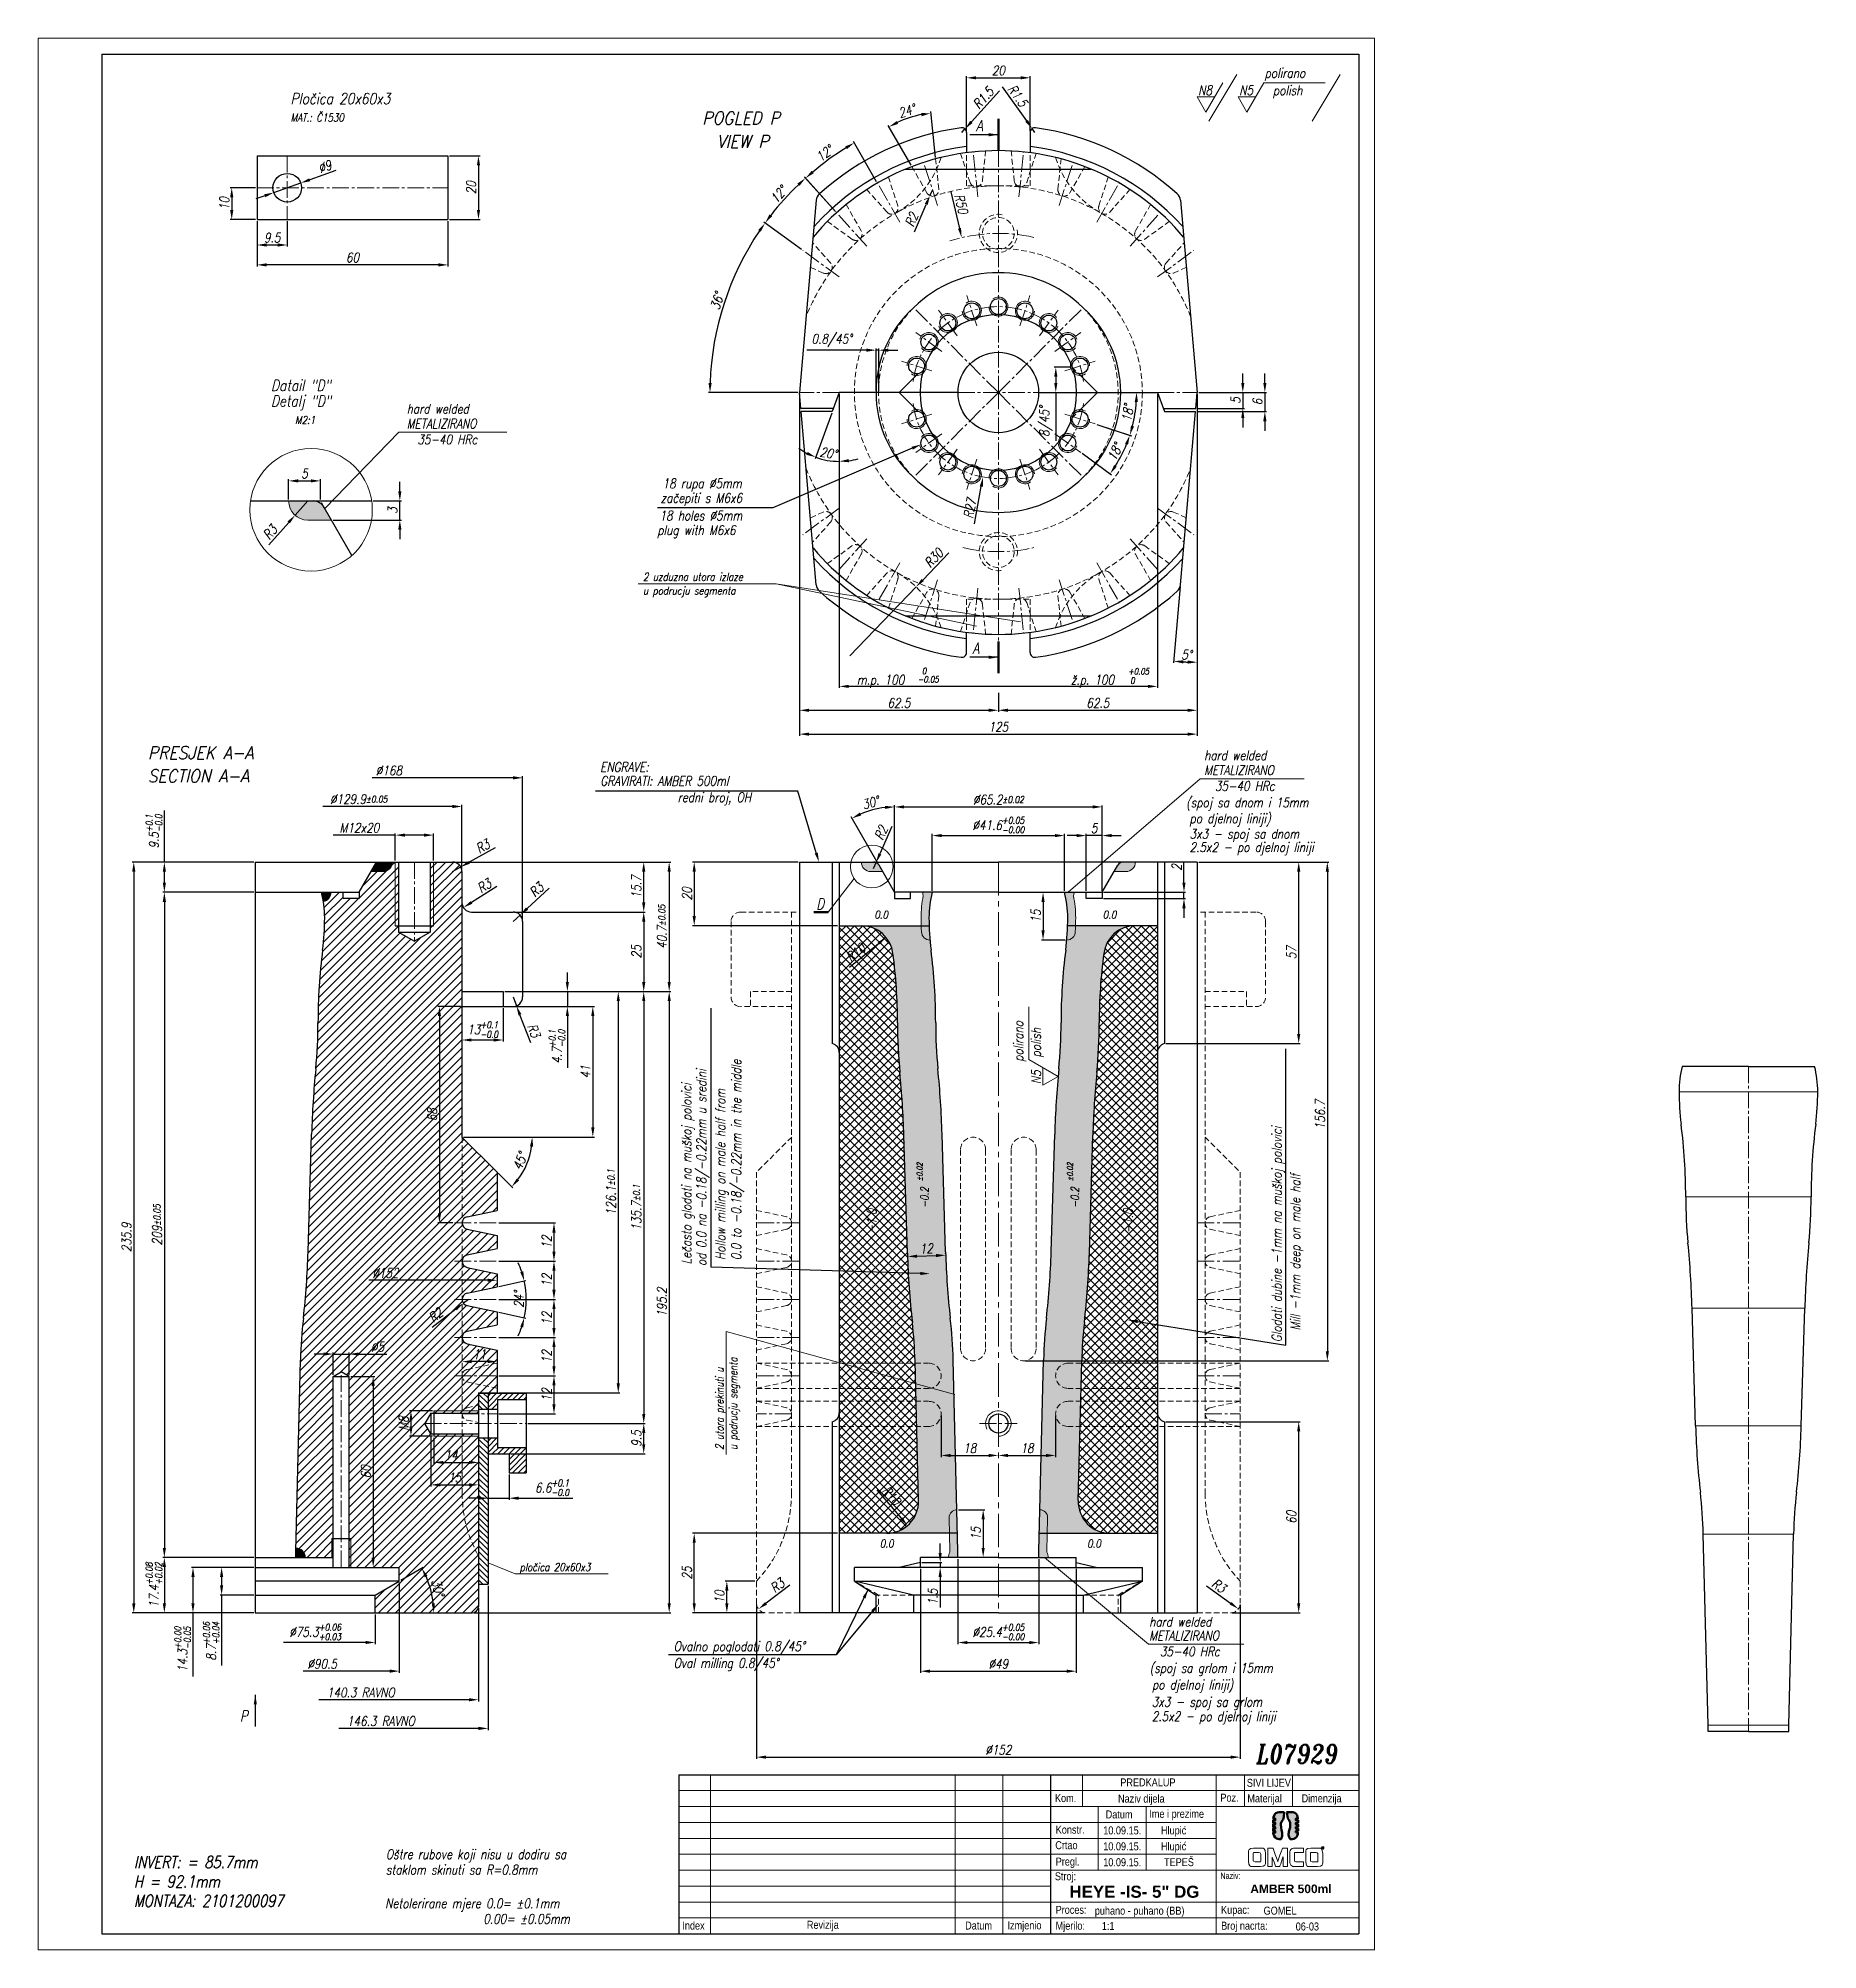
# Model space of a CAD drawing. Extents: x 459 to 1019, y 12 to 613.
import ezdxf
from ezdxf import colors
from ezdxf.entities.mleader import LeaderData, LeaderLine
from ezdxf.math import Vec2, Vec3

# ---------------------------------------------------------------- set-up
doc = ezdxf.new("R2010")
doc.units = 0
doc.header["$LTSCALE"] = 7
doc.header["$MEASUREMENT"] = 0
doc.linetypes.add('CENTER2', pattern=[1.125, 0.75, -0.125, 0.125, -0.125])
doc.linetypes.add('HIDDEN', pattern=[0.375, 0.25, -0.125])
doc.layers.get('0').update_dxf_attribs({"linetype": 'CONTINUOUS', "lineweight": 15})
for name, color, linetype, lineweight in [('1', 1, 'CENTER2', 15), ('2', 2, 'HIDDEN', 15), ('3', 3, 'CONTINUOUS', 30), ('4', 5, 'CONTINUOUS', 50), ('8', 252, 'CONTINUOUS', 15), ('ENGLISH', 252, 'CONTINUOUS', 18)]:
    doc.layers.add(name, color=color, linetype=linetype, lineweight=lineweight)
doc.styles.add('ITALICT', font='ITALICT.shx', dxfattribs={"width": 0.8, "height": 3})
doc.styles.get("Standard").update_dxf_attribs({"font": 'isocp.shx', "height": 3})
doc.styles.add('style2', font='swissc.ttf')
doc.dimstyles.get("Standard").update_dxf_attribs({"dimtxt": 3, "dimasz": 3, "dimexe": 0.5, "dimexo": 0.5, "dimgap": 0.8, "dimtad": 1, "dimdsep": 46, "dimtxsty": 'ITALICT', "dimcen": 0.09, "dimazin": 2, "dimtfac": 1, "dimtmove": 0, "dimatfit": 3, "dimfxl": 1, "dimtolj": 1, "dimtzin": 0, "dimarcsym": 0})

msp = doc.modelspace()

# ---------------------------------------------------------------- texts
at = {"style": 'ITALICT', "width": 0.8}
for s, height, p in [('Pločica 20x60x3', 3.5, (538.7476, 592.2463)), ('MAT.: Č1530', 2.5, (538.7476, 586.7773)), ('A', 3.5, (754.1202, 583.7695)), ('Detalj "D"', 3.5, (532.6013, 497.2355)), ('M2:1', 2.5, (540.1434, 491.7665)), ('METALIZIRANO', 3, (575.224, 490.3906)), ('35-40 HRc', 3, (578.5849, 485.3823)), ('18 rupa %%C5mm', 3, (655.6256, 471.5843)), ('začepiti s M6x6', 3, (655.032, 467.0076)), ('2 uzduzna utora izlaze', 2.5, (649.4874, 442.4724)), ('u podrucju segmenta', 2.5, (649.4874, 438.1343)), ('A', 3.5, (752.9969, 419.5938)), ('  0', 2, (734.9493, 413.1714)), ('+0.05', 2, (801.9611, 413.0348)), ('m.p. 100', 3, (716.6909, 409.9104)), ('-0.05', 2, (735.8273, 410.5325)), ('ž.p. 100', 3, (783.9458, 409.9104)), ('  0', 2, (800.4237, 410.1575)), ('METALIZIRANO', 3, (825.8535, 381.5014)), ('GRAVIRATI: AMBER 500ml ', 3, (636.0654, 378.1176)), ('35-40 HRc', 3, (829.2144, 376.4931)), ('redni broj, OH', 3, (660.3813, 372.9599)), ('(spoj sa dnom i 15mm', 3, (820.1978, 371.3205)), ('po djelnoj liniji)', 3, (821.2702, 366.3191)), ('3x3 - spoj sa dnom', 3, (821.2702, 361.4863)), ('2.5x2 - po djelnoj liniji', 3, (821.2702, 357.2843)), ('D', 3.5, (703.9033, 339.2139)), ('0.0', 2.5, (722.194, 336.3391)), ('0.0', 2.5, (793.9629, 336.3391)), ('0.0', 2.5, (723.9176, 138.7304)), ('0.0', 2.5, (789.0657, 138.7304)), ('pločica 20x60x3', 2.5, (610.7459, 131.3535)), ('Ovalno poglodati 0.8/45°', 3, (659.1313, 106.2225)), ('METALIZIRANO', 3, (808.5809, 109.5796)), ('(spoj sa grlom i 15mm', 3, (808.7384, 99.3986)), ('35-40 HRc', 3, (811.9418, 104.5712)), ('po djelnoj liniji)', 3, (809.4709, 94.1671)), ('3x3 - spoj sa grlom', 3, (809.3876, 88.7338)), ('P', 3.5, (522.764, 84.0452)), ('2.5x2 - po djelnoj liniji', 3, (809.3876, 84.2264)), ('L07929', 6, (842.253, 70.8669)), ('Oštre rubove koji nisu u dodiru sa', 3, (568.683, 40.8779)), ('INVERT: = 85.7mm', 3.75, (489.4815, 38.0188)), ('staklom skinuti sa R=0.8mm', 3, (568.683, 36.0208)), ('H = 92.1mm', 3.75, (489.4815, 31.9474)), ('MONTAZA: 2101200097', 3.75, (489.4815, 25.8759)), ('Netolerirane mjere 0.0= %%P0.1mm', 3, (568.4822, 25.418)), ('                0.00= %%P0.05mm', 3, (570.677, 20.5609))]:
    msp.add_text(s, height=height, dxfattribs=at).set_placement(p)
at = {"linetype": 'Continuous', "style": 'ITALICT', "width": 0.9}
for s, p in [('POGLED P', (668.0705, 585.8789)), ('PRESJEK A-A', (493.839, 386.4651))]:
    msp.add_text(s, height=4, dxfattribs=at).set_placement(p)
at = {"style": 'ITALICT', "width": 0.8}
for s, height, p in [('od 0.0 na -0.18/-0.22mm u sredini', 3, (669.3309, 227.1925)), ('Lečasto glodati na muškoj polovici', 3, (664.6574, 227.7178)), ('Glodati dubine -1mm na muškoj polovici', 3, (850.1644, 203.2715)), (' %%p0.02', 1.75, (737.285, 252.8399)), (' %%p0.02', 1.75, (784.574, 252.8399)), ('-0.2', 2.5, (739.1999, 245.4088)), ('-0.2', 2.5, (786.4889, 245.4088)), ('-1.0', 3, (722.8362, 237.4236)), ('-1.0', 3, (803.4679, 237.4236)), ('2 utora prekinuti u', 2.5, (674.7521, 169.4123)), ('u podrucju segmenta', 2.5, (679.0902, 169.4123))]:
    msp.add_text(s, height=height, rotation=90, dxfattribs=at).set_placement(p)
at = {"style": 'style2'}
for s, height, p in [('PREDKALUP', 2.5, (799.4918, 63.7009)), ('SIVI LIJEV', 2.5, (839.2564, 63.5764)), ('Kom.', 2.5, (778.9502, 58.7656)), ('Naziv dijela', 2.5, (798.7784, 58.6145)), ('Poz.', 2.5, (830.9449, 58.9111)), ('Materijal', 2.5, (839.4208, 58.6893)), ('Dimenzija', 2.5, (856.4605, 58.6939)), ('Datum', 2.5, (794.8904, 53.6315)), ('Ime i prezime', 2.5, (808.6141, 53.8195)), ('Konstr.', 2.5, (779.1923, 48.8457)), ('10.09.15.', 2.5, (794.1251, 48.6153)), ('Hlupić', 2.5, (812.2678, 48.6153)), ('Crtao', 2.5, (779.0592, 43.9627)), ('10.09.15.', 2.5, (794.1251, 43.6153)), ('Hlupić', 2.5, (812.2678, 43.6153)), ('Stroj:', 2.5, (778.92, 34.2054)), ('Pregl.', 2.5, (779.1923, 38.8139)), ('10.09.15.', 2.5, (794.1251, 38.6153)), ('TEPEŠ', 2.5, (813.2269, 38.6413)), ('Naziv:', 2, (830.92, 34.6327)), ('Proces:', 2.5, (779.1621, 23.6652)), ('puhano - puhano (BB)', 2.5, (791.468, 23.3964)), ('Kupac:', 2.5, (831.1621, 23.6652)), ('GOMEL', 2.5, (844.5292, 23.3964)), ('Index', 2.5, (661.8403, 18.7091)), ('Revizija', 2.5, (700.9856, 18.9547)), ('Datum', 2.5, (750.7343, 18.7264)), ('Izmjenio', 2.5, (764.0408, 18.7843)), ('Mjerilo:', 2.5, (779.1621, 18.6652)), ('1:1', 2.5, (793.6861, 18.5892)), ('Broj nacrta:', 2.5, (831.1751, 18.6622)), ('06-03', 2.5, (854.6182, 18.4308))]:
    msp.add_text(s, height=height, dxfattribs=at).set_placement(p)
at = {"attachment_point": 1}
for s, insert, char_height, width in [('{\\fArial|b1|i0|c238|p34;HEYE -IS- 5" DG}', (783.4938, 32.501), 3.8, 41.554304), ('{\\fArial|b1|i0|c238|p34;AMBER 500ml}', (840.3458, 32.8575), 2.7, 44.787669)]:
    msp.add_mtext(s, dxfattribs=dict(at, insert=insert, char_height=char_height, width=width))
at = {"layer": '8', "style": 'ITALICT', "width": 0.8}
for s, height, p in [('Datail "D"', 3.5, (532.6013, 502.1291)), ('hard welded', 3, (575.224, 495.0101)), ('hard welded', 3, (825.8535, 386.1209)), ('hard welded', 3, (808.5809, 113.8956))]:
    msp.add_text(s, height=height, dxfattribs=at).set_placement(p)
at = {"layer": 'ENGLISH', "linetype": 'Continuous', "style": 'ITALICT', "width": 0.9}
for s, p in [('VIEW P', (672.6214, 578.514)), ('SECTION A-A', (493.839, 379.1841))]:
    msp.add_text(s, height=4, dxfattribs=at).set_placement(p)
at = {"layer": 'ENGLISH', "style": 'ITALICT', "width": 0.8}
for s, p in [('18 holes %%C5mm', (654.6701, 461.4814)), ('plug with M6x6', (653.9917, 456.9047)), ('ENGRAVE:', (636.0597, 382.4806)), ('Oval milling 0.8/45°', (659.1313, 100.9573))]:
    msp.add_text(s, height=3, dxfattribs=at).set_placement(p)
for s, p in [('0.0 to -0.18/-0.22mm in the middle', (680.286, 229.0175)), ('Hollow milling on male half from', (675.3049, 229.0863)), ('Mill -1mm deep on male half', (855.9937, 206.9419))]:
    msp.add_text(s, height=3, rotation=90, dxfattribs=at).set_placement(p)

# ---------------------------------------------------------------- blocks, each defined once
blk = doc.blocks.new('*D4')
at = {"color": 0, "lineweight": -2, "transparency": 16777216}
for p, q in [((751.16, 583.84), (751.16, 601.02)), ((771.16, 583.84), (771.16, 601.02)), ((754.16, 600.52), (768.16, 600.52))]:
    blk.add_line(p, q, dxfattribs=at)
at = {"color": 0, "transparency": 16777216}
for points in [[(754.16, 601.02), (754.16, 600.02), (751.16, 600.52)], [(768.16, 601.02), (768.16, 600.02), (771.16, 600.52)]]:
    blk.add_solid(points, dxfattribs=at)
at = {"color": 0, "transparency": 16777216, "insert": (761.16, 602.82), "char_height": 3, "attachment_point": 5, "style": 'ITALICT'}
blk.add_mtext('\\A1;20', dxfattribs=at)
blk = doc.blocks.new('*D5')
at = {"color": 0, "lineweight": -2, "transparency": 16777216}
for p, q in [((740.46, 565.36), (739.67, 563.53)), ((734.77, 552.11), (738.49, 560.77))]:
    blk.add_line(p, q, dxfattribs=at)
at = {"color": 0, "transparency": 16777216}
blk.add_solid([(738.03, 560.97), (738.95, 560.57), (739.67, 563.53)], dxfattribs=at)
at = {"color": 0, "transparency": 16777216, "insert": (733.92, 555.96), "char_height": 3, "attachment_point": 5, "rotation": 66.75958, "style": 'ITALICT'}
blk.add_mtext('\\A1;R2', dxfattribs=at)
blk = doc.blocks.new('*D6')
at = {"color": 0, "lineweight": -2, "transparency": 16777216}
for p, q in [((719.71, 514.95), (700.94, 514.95)), ((722.71, 502.14), (722.71, 515.45)), ((723.59, 514.95), (722.71, 514.95)), ((723.59, 502.14), (723.59, 515.45)), ((726.59, 514.95), (729.59, 514.95))]:
    blk.add_line(p, q, dxfattribs=at)
at = {"color": 0, "transparency": 16777216}
for points in [[(719.71, 515.45), (719.71, 514.45), (722.71, 514.95)], [(726.59, 515.45), (726.59, 514.45), (723.59, 514.95)]]:
    blk.add_solid(points, dxfattribs=at)
at = {"color": 0, "transparency": 16777216, "insert": (708.83, 518.03), "char_height": 3, "attachment_point": 5, "style": 'ITALICT'}
blk.add_mtext('\\A1;0.8/45%%d', dxfattribs=at)
blk = doc.blocks.new('*D7')
at = {"color": 0, "lineweight": -2, "transparency": 16777216}
for p, q in [((837.99, 504.64), (837.99, 507.64)), ((824.16, 501.64), (838.49, 501.64)), ((837.99, 501.64), (837.99, 496.64)), ((823.73, 496.64), (838.49, 496.64)), ((837.99, 493.64), (837.99, 490.64))]:
    blk.add_line(p, q, dxfattribs=at)
at = {"color": 0, "transparency": 16777216}
for points in [[(837.49, 504.64), (838.49, 504.64), (837.99, 501.64)], [(837.49, 493.64), (838.49, 493.64), (837.99, 496.64)]]:
    blk.add_solid(points, dxfattribs=at)
at = {"color": 0, "transparency": 16777216, "insert": (835.69, 499.14), "char_height": 3, "attachment_point": 5, "rotation": 90, "style": 'ITALICT'}
blk.add_mtext('\\A1;5', dxfattribs=at)
blk = doc.blocks.new('*D8')
at = {"color": 0, "lineweight": -2, "transparency": 16777216}
for p, q in [((844.92, 504.64), (844.92, 507.64)), ((838.49, 501.64), (845.42, 501.64)), ((844.92, 501.64), (844.92, 495.64)), ((823.64, 495.64), (845.42, 495.64)), ((844.92, 492.64), (844.92, 489.64))]:
    blk.add_line(p, q, dxfattribs=at)
at = {"color": 0, "transparency": 16777216}
for points in [[(844.42, 504.64), (845.42, 504.64), (844.92, 501.64)], [(844.42, 492.64), (845.42, 492.64), (844.92, 495.64)]]:
    blk.add_solid(points, dxfattribs=at)
at = {"color": 0, "transparency": 16777216, "insert": (842.62, 498.64), "char_height": 3, "attachment_point": 5, "rotation": 90, "style": 'ITALICT'}
blk.add_mtext('\\A1;6', dxfattribs=at)
blk = doc.blocks.new('*D9')
at = {"color": 0, "lineweight": -2, "transparency": 16777216}
for p, q in [((709.98, 558.49), (700.19, 569.37)), ((699.27, 546.61), (687.44, 555.21))]:
    blk.add_line(p, q, dxfattribs=at)
blk.add_arc((761.16, 501.64), 90.63, 133.89671, 142.10329, dxfattribs=at)
at = {"color": 0, "transparency": 16777216}
for points in [[(697.99, 567.32), (698.67, 566.58), (700.52, 568.99)], [(690.05, 557.01), (689.25, 557.61), (687.84, 554.91)]]:
    blk.add_solid(points, dxfattribs=at)
at = {"color": 0, "transparency": 16777216, "insert": (692.11, 563.83), "char_height": 3, "attachment_point": 5, "rotation": 48, "style": 'ITALICT'}
blk.add_mtext('\\A1;12°', dxfattribs=at)
blk = doc.blocks.new('*D10')
at = {"color": 0, "lineweight": -2, "transparency": 16777216}
for p, q in [((722.91, 567.89), (715.62, 580.52)), ((709.98, 558.49), (700.22, 569.33))]:
    blk.add_line(p, q, dxfattribs=at)
blk.add_arc((761.16, 501.64), 90.58, 121.89764, 130.10236, dxfattribs=at)
at = {"color": 0, "transparency": 16777216}
for points in [[(713.04, 578.98), (713.56, 578.12), (715.87, 580.09)], [(703.14, 570.55), (702.49, 571.31), (700.55, 568.96)]]:
    blk.add_solid(points, dxfattribs=at)
at = {"color": 0, "transparency": 16777216, "insert": (706.57, 576.79), "char_height": 3, "attachment_point": 5, "rotation": 36, "style": 'ITALICT'}
blk.add_mtext('\\A1;12°', dxfattribs=at)
blk = doc.blocks.new('*D11')
at = {"color": 0, "lineweight": -2, "transparency": 16777216}
blk.add_line((746.22, 564.7), (748.94, 553.22), dxfattribs=at)
at = {"color": 0, "transparency": 16777216}
blk.add_solid([(749.43, 553.33), (748.46, 553.1), (749.64, 550.3)], dxfattribs=at)
at = {"color": 0, "transparency": 16777216, "insert": (749.48, 560.95), "char_height": 3, "attachment_point": 5, "rotation": 283.32996, "style": 'ITALICT'}
blk.add_mtext('\\A1;R50', dxfattribs=at)
blk = doc.blocks.new('*D12')
at = {"color": 0, "lineweight": -2, "transparency": 16777216}
for p, q in [((823.66, 461.79), (823.66, 416.4)), ((818.33, 440.71), (816.23, 416.72))]:
    blk.add_line(p, q, dxfattribs=at)
blk.add_arc((823.66, 501.64), 84.74, 267.02843, 267.97157, dxfattribs=at)
at = {"color": 0, "transparency": 16777216}
for points in [[(819.24, 416.52), (819.31, 417.51), (816.28, 417.22)], [(820.67, 417.45), (820.66, 416.45), (823.66, 416.9)]]:
    blk.add_solid(points, dxfattribs=at)
at = {"color": 0, "transparency": 16777216, "insert": (820.34, 419.27), "char_height": 3, "attachment_point": 5, "rotation": 357.68914, "style": 'ITALICT'}
blk.add_mtext('\\A1;5°', dxfattribs=at)
blk = doc.blocks.new('*D13')
at = {"color": 0, "lineweight": -2, "transparency": 16777216}
for p, q in [((698.66, 501.14), (698.66, 401.3)), ((761.16, 407.34), (761.16, 401.3)), ((701.66, 401.8), (758.16, 401.8))]:
    blk.add_line(p, q, dxfattribs=at)
at = {"color": 0, "transparency": 16777216}
for points in [[(701.66, 402.3), (701.66, 401.3), (698.66, 401.8)], [(758.16, 402.3), (758.16, 401.3), (761.16, 401.8)]]:
    blk.add_solid(points, dxfattribs=at)
at = {"color": 0, "transparency": 16777216, "insert": (729.91, 404.1), "char_height": 3, "attachment_point": 5, "style": 'ITALICT'}
blk.add_mtext('\\A1;62.5', dxfattribs=at)
blk = doc.blocks.new('*D14')
at = {"color": 0, "lineweight": -2, "transparency": 16777216}
for p, q in [((823.66, 501.14), (823.66, 401.3)), ((761.16, 407.34), (761.16, 401.3)), ((764.16, 401.8), (820.66, 401.8))]:
    blk.add_line(p, q, dxfattribs=at)
at = {"color": 0, "transparency": 16777216}
for points in [[(764.16, 402.3), (764.16, 401.3), (761.16, 401.8)], [(820.66, 402.3), (820.66, 401.3), (823.66, 401.8)]]:
    blk.add_solid(points, dxfattribs=at)
at = {"color": 0, "transparency": 16777216, "insert": (792.41, 404.1), "char_height": 3, "attachment_point": 5, "style": 'ITALICT'}
blk.add_mtext('\\A1;62.5', dxfattribs=at)
blk = doc.blocks.new('*D15')
at = {"color": 0, "lineweight": -2, "transparency": 16777216}
for p, q in [((728.56, 345.12), (728.56, 371.94)), ((731.56, 371.44), (790.76, 371.44)), ((793.76, 345.12), (793.76, 371.94))]:
    blk.add_line(p, q, dxfattribs=at)
at = {"color": 0, "transparency": 16777216}
for points in [[(731.56, 371.94), (731.56, 370.94), (728.56, 371.44)], [(790.76, 371.94), (790.76, 370.94), (793.76, 371.44)]]:
    blk.add_solid(points, dxfattribs=at)
at = {"color": 0, "transparency": 16777216, "insert": (761.16, 373.74), "char_height": 3, "attachment_point": 5, "style": 'ITALICT'}
blk.add_mtext('\\A1;%%c65.2{}{\\H0.71x;\\C3;%%p0.02}', dxfattribs=at)
blk = doc.blocks.new('*D16')
at = {"color": 0, "lineweight": -2, "transparency": 16777216}
for p, q in [((684.66, 128.22), (675.33, 128.22)), ((675.83, 121.22), (675.83, 125.22)), ((687.66, 118.22), (675.33, 118.22))]:
    blk.add_line(p, q, dxfattribs=at)
at = {"color": 0, "transparency": 16777216}
for points in [[(675.33, 125.22), (676.33, 125.22), (675.83, 128.22)], [(675.33, 121.22), (676.33, 121.22), (675.83, 118.22)]]:
    blk.add_solid(points, dxfattribs=at)
at = {"color": 0, "transparency": 16777216, "insert": (673.53, 123.22), "char_height": 3, "attachment_point": 5, "rotation": 90, "style": 'ITALICT'}
blk.add_mtext('\\A1;10', dxfattribs=at)
blk = doc.blocks.new('*D74')
at = {"color": 0, "lineweight": -2, "transparency": 16777216}
for p, q in [((583.78, 173.22), (583.78, 164.98)), ((586.78, 165.48), (594.78, 165.48))]:
    blk.add_line(p, q, dxfattribs=at)
at = {"color": 0, "transparency": 16777216}
for points in [[(586.78, 165.98), (586.78, 164.98), (583.78, 165.48)], [(594.78, 165.98), (594.78, 164.98), (597.78, 165.48)]]:
    blk.add_solid(points, dxfattribs=at)
at = {"color": 0, "transparency": 16777216, "insert": (589.17, 167.78), "char_height": 3, "attachment_point": 5, "style": 'ITALICT'}
blk.add_mtext('\\A1;14', dxfattribs=at)
blk = doc.blocks.new('*D75')
at = {"color": 0, "lineweight": -2, "transparency": 16777216}
for p, q in [((582.78, 173.97), (582.78, 157.93)), ((585.78, 158.43), (594.78, 158.43))]:
    blk.add_line(p, q, dxfattribs=at)
at = {"color": 0, "transparency": 16777216}
for points in [[(585.78, 158.93), (585.78, 157.93), (582.78, 158.43)], [(594.78, 158.93), (594.78, 157.93), (597.78, 158.43)]]:
    blk.add_solid(points, dxfattribs=at)
at = {"color": 0, "transparency": 16777216, "insert": (590.28, 160.73), "char_height": 3, "attachment_point": 5, "style": 'ITALICT'}
blk.add_mtext('\\A1;15', dxfattribs=at)
blk = doc.blocks.new('*D17')
at = {"color": 0, "lineweight": -2, "transparency": 16777216}
for p, q in [((605.58, 308.22), (605.58, 297.71)), ((595.58, 298.21), (602.58, 298.21))]:
    blk.add_line(p, q, dxfattribs=at)
at = {"color": 0, "transparency": 16777216}
for points in [[(595.58, 298.71), (595.58, 297.71), (592.58, 298.21)], [(602.58, 298.71), (602.58, 297.71), (605.58, 298.21)]]:
    blk.add_solid(points, dxfattribs=at)
at = {"color": 0, "transparency": 16777216, "insert": (599.08, 301.5), "char_height": 3, "attachment_point": 5, "style": 'ITALICT'}
blk.add_mtext('\\A1;13{}{\\H0.71x;\\C3;\\S+0.1^ -0.0;}', dxfattribs=at)
blk = doc.blocks.new('*D18')
at = {"color": 0, "lineweight": -2, "transparency": 16777216}
for p, q in [((625.71, 316.42), (625.71, 319.42)), ((606.08, 313.42), (626.21, 313.42)), ((625.71, 313.42), (625.71, 308.72)), ((609.13, 308.72), (626.21, 308.72)), ((625.71, 305.72), (625.71, 289.45))]:
    blk.add_line(p, q, dxfattribs=at)
at = {"color": 0, "transparency": 16777216}
for points in [[(625.21, 316.42), (626.21, 316.42), (625.71, 313.42)], [(625.21, 305.72), (626.21, 305.72), (625.71, 308.72)]]:
    blk.add_solid(points, dxfattribs=at)
at = {"color": 0, "transparency": 16777216, "insert": (622.43, 296.09), "char_height": 3, "attachment_point": 5, "rotation": 90, "style": 'ITALICT'}
blk.add_mtext('\\A1;4.7{}{\\H0.71x;\\C3;\\S+0.1^ -0.0;}', dxfattribs=at)
blk = doc.blocks.new('*D19')
at = {"color": 0, "lineweight": -2, "transparency": 16777216}
for p, q in [((590.08, 354.12), (658.21, 354.12)), ((657.71, 351.12), (657.71, 316.42)), ((606.08, 313.42), (658.21, 313.42))]:
    blk.add_line(p, q, dxfattribs=at)
at = {"color": 0, "transparency": 16777216}
for points in [[(657.21, 351.12), (658.21, 351.12), (657.71, 354.12)], [(657.21, 316.42), (658.21, 316.42), (657.71, 313.42)]]:
    blk.add_solid(points, dxfattribs=at)
at = {"color": 0, "transparency": 16777216, "insert": (655.41, 333.77), "char_height": 3, "attachment_point": 5, "rotation": 90, "style": 'ITALICT'}
blk.add_mtext('\\A1;40.7{}{\\H0.71x;\\C3;%%p0.05}', dxfattribs=at)
blk = doc.blocks.new('*D20')
at = {"color": 0, "lineweight": -2, "transparency": 16777216}
for p, q in [((609.13, 308.72), (634.21, 308.72)), ((633.71, 305.72), (633.71, 270.72)), ((593.08, 267.72), (634.21, 267.72))]:
    blk.add_line(p, q, dxfattribs=at)
at = {"color": 0, "transparency": 16777216}
for points in [[(633.21, 305.72), (634.21, 305.72), (633.71, 308.72)], [(633.21, 270.72), (634.21, 270.72), (633.71, 267.72)]]:
    blk.add_solid(points, dxfattribs=at)
at = {"color": 0, "transparency": 16777216, "insert": (631.41, 288.22), "char_height": 3, "attachment_point": 5, "rotation": 90, "style": 'ITALICT'}
blk.add_mtext('\\A1;41', dxfattribs=at)
blk = doc.blocks.new('*D21')
at = {"color": 0, "lineweight": -2, "transparency": 16777216}
for p, q in [((603.7, 267.72), (615.17, 267.72)), ((603.99, 256.32), (608.56, 251.75))]:
    blk.add_line(p, q, dxfattribs=at)
blk.add_arc((592.58, 267.72), 22.09, 322.78817, 352.21183, dxfattribs=at)
at = {"color": 0, "transparency": 16777216}
for points in [[(613.97, 264.76), (614.97, 264.69), (614.67, 267.72)], [(610.55, 254.03), (609.8, 254.69), (608.2, 252.1)]]:
    blk.add_solid(points, dxfattribs=at)
at = {"color": 0, "transparency": 16777216, "insert": (610.87, 260.15), "char_height": 3, "attachment_point": 5, "rotation": 67.5, "style": 'ITALICT'}
blk.add_mtext('\\A1;45°', dxfattribs=at)
blk = doc.blocks.new('*D22')
at = {"color": 0, "lineweight": -2, "transparency": 16777216}
for p, q in [((606.08, 313.42), (642.21, 313.42)), ((641.71, 310.42), (641.71, 190.32)), ((604.13, 187.32), (642.21, 187.32))]:
    blk.add_line(p, q, dxfattribs=at)
at = {"color": 0, "transparency": 16777216}
for points in [[(641.21, 310.42), (642.21, 310.42), (641.71, 313.42)], [(641.21, 190.32), (642.21, 190.32), (641.71, 187.32)]]:
    blk.add_solid(points, dxfattribs=at)
at = {"color": 0, "transparency": 16777216, "insert": (639.41, 250.37), "char_height": 3, "attachment_point": 5, "rotation": 90, "style": 'ITALICT'}
blk.add_mtext('\\A1;126.1{}{\\H0.71x;\\C3;%%p0.1}', dxfattribs=at)
blk = doc.blocks.new('*D23')
at = {"color": 0, "lineweight": -2, "transparency": 16777216}
for p, q in [((606.08, 313.42), (650.21, 313.42)), ((649.71, 310.42), (649.71, 180.72)), ((613.28, 177.72), (650.21, 177.72))]:
    blk.add_line(p, q, dxfattribs=at)
at = {"color": 0, "transparency": 16777216}
for points in [[(649.21, 310.42), (650.21, 310.42), (649.71, 313.42)], [(649.21, 180.72), (650.21, 180.72), (649.71, 177.72)]]:
    blk.add_solid(points, dxfattribs=at)
at = {"color": 0, "transparency": 16777216, "insert": (647.41, 245.57), "char_height": 3, "attachment_point": 5, "rotation": 90, "style": 'ITALICT'}
blk.add_mtext('\\A1;135.7{}{\\H0.71x;\\C3;%%p0.1}', dxfattribs=at)
blk = doc.blocks.new('*D76')
at = {"color": 0, "lineweight": -2, "transparency": 16777216}
for p, q in [((592.08, 308.72), (585, 308.72)), ((585.5, 305.72), (585.5, 243.72)), ((589.76, 240.72), (585, 240.72))]:
    blk.add_line(p, q, dxfattribs=at)
at = {"color": 0, "transparency": 16777216}
for points in [[(585, 305.72), (586, 305.72), (585.5, 308.72)], [(585, 243.72), (586, 243.72), (585.5, 240.72)]]:
    blk.add_solid(points, dxfattribs=at)
at = {"color": 0, "transparency": 16777216, "insert": (583.2, 274.72), "char_height": 3, "attachment_point": 5, "rotation": 90, "style": 'ITALICT'}
blk.add_mtext('\\A1;68', dxfattribs=at)
blk = doc.blocks.new('*D77')
at = {"color": 0, "lineweight": -2, "transparency": 16777216}
for p, q in [((594.63, 216.72), (593.04, 215.51)), ((583.18, 207.99), (590.66, 213.69))]:
    blk.add_line(p, q, dxfattribs=at)
at = {"color": 0, "transparency": 16777216}
blk.add_solid([(590.35, 214.09), (590.96, 213.29), (593.04, 215.51)], dxfattribs=at)
at = {"color": 0, "transparency": 16777216, "insert": (584.33, 211.76), "char_height": 3, "attachment_point": 5, "rotation": 37.30975, "style": 'ITALICT'}
blk.add_mtext('\\A1;R2', dxfattribs=at)
blk = doc.blocks.new('*D24')
at = {"color": 0, "lineweight": -2, "transparency": 16777216}
for p, q in [((604.17, 220.79), (612.65, 222.6)), ((604.17, 212.65), (612.65, 210.85))]:
    blk.add_line(p, q, dxfattribs=at)
for start, end in [(18.19639, 24.39278), (348, 12), (335.60722, 341.80361)]:
    blk.add_arc((585.01, 216.72), 27.75, start, end, dxfattribs=at)
at = {"color": 0, "transparency": 16777216}
for points in [[(611.86, 225.52), (610.9, 225.26), (612.16, 222.49)], [(610.9, 208.18), (611.86, 207.92), (612.16, 210.95)]]:
    blk.add_solid(points, dxfattribs=at)
at = {"color": 0, "transparency": 16777216, "insert": (610.47, 216.72), "char_height": 3, "attachment_point": 5, "rotation": 90, "style": 'ITALICT'}
blk.add_mtext('\\A1;24°', dxfattribs=at)
blk = doc.blocks.new('*D25')
at = {"color": 0, "lineweight": -2, "transparency": 16777216}
for p, q in [((604.13, 228.72), (622, 228.72)), ((621.5, 225.72), (621.5, 219.72)), ((604.13, 216.72), (622, 216.72))]:
    blk.add_line(p, q, dxfattribs=at)
at = {"color": 0, "transparency": 16777216}
for points in [[(621, 225.72), (622, 225.72), (621.5, 228.72)], [(621, 219.72), (622, 219.72), (621.5, 216.72)]]:
    blk.add_solid(points, dxfattribs=at)
at = {"color": 0, "transparency": 16777216, "insert": (619.2, 222.72), "char_height": 3, "attachment_point": 5, "rotation": 90, "style": 'ITALICT'}
blk.add_mtext('\\A1;12', dxfattribs=at)
blk = doc.blocks.new('*D26')
at = {"color": 0, "lineweight": -2, "transparency": 16777216}
for p, q in [((604.13, 216.72), (622, 216.72)), ((621.5, 213.72), (621.5, 207.72)), ((604.13, 204.72), (622, 204.72))]:
    blk.add_line(p, q, dxfattribs=at)
at = {"color": 0, "transparency": 16777216}
for points in [[(621, 213.72), (622, 213.72), (621.5, 216.72)], [(621, 207.72), (622, 207.72), (621.5, 204.72)]]:
    blk.add_solid(points, dxfattribs=at)
at = {"color": 0, "transparency": 16777216, "insert": (619.2, 210.72), "char_height": 3, "attachment_point": 5, "rotation": 90, "style": 'ITALICT'}
blk.add_mtext('\\A1;12', dxfattribs=at)
blk = doc.blocks.new('*D27')
at = {"color": 0, "lineweight": -2, "transparency": 16777216}
for p, q in [((604.13, 204.72), (622, 204.72)), ((621.5, 201.72), (621.5, 195.72)), ((604.13, 192.72), (622, 192.72))]:
    blk.add_line(p, q, dxfattribs=at)
at = {"color": 0, "transparency": 16777216}
for points in [[(621, 201.72), (622, 201.72), (621.5, 204.72)], [(621, 195.72), (622, 195.72), (621.5, 192.72)]]:
    blk.add_solid(points, dxfattribs=at)
at = {"color": 0, "transparency": 16777216, "insert": (619.2, 198.72), "char_height": 3, "attachment_point": 5, "rotation": 90, "style": 'ITALICT'}
blk.add_mtext('\\A1;12', dxfattribs=at)
blk = doc.blocks.new('*D28')
at = {"color": 0, "lineweight": -2, "transparency": 16777216}
for p, q in [((604.13, 192.72), (622, 192.72)), ((621.5, 189.72), (621.5, 183.72)), ((604.13, 180.72), (622, 180.72))]:
    blk.add_line(p, q, dxfattribs=at)
at = {"color": 0, "transparency": 16777216}
for points in [[(621, 189.72), (622, 189.72), (621.5, 192.72)], [(621, 183.72), (622, 183.72), (621.5, 180.72)]]:
    blk.add_solid(points, dxfattribs=at)
at = {"color": 0, "transparency": 16777216, "insert": (619.2, 186.72), "char_height": 3, "attachment_point": 5, "rotation": 90, "style": 'ITALICT'}
blk.add_mtext('\\A1;12', dxfattribs=at)
blk = doc.blocks.new('*D78')
at = {"color": 0, "lineweight": -2, "transparency": 16777216}
blk.add_line((600.63, 197.16), (595.63, 197.16), dxfattribs=at)
at = {"color": 0, "transparency": 16777216}
for points in [[(595.63, 197.66), (595.63, 196.66), (592.63, 197.16)], [(600.63, 197.66), (600.63, 196.66), (603.63, 197.16)]]:
    blk.add_solid(points, dxfattribs=at)
at = {"color": 0, "transparency": 16777216, "insert": (598.13, 199.46), "char_height": 3, "attachment_point": 5, "style": 'ITALICT'}
blk.add_mtext('\\A1;11', dxfattribs=at)
blk = doc.blocks.new('*D29')
at = {"color": 0, "lineweight": -2, "transparency": 16777216}
for p, q in [((527.13, 344.62), (498.55, 344.62)), ((499.05, 341.62), (499.05, 138.62)), ((527.13, 135.62), (498.55, 135.62))]:
    blk.add_line(p, q, dxfattribs=at)
at = {"color": 0, "transparency": 16777216}
for points in [[(498.55, 341.62), (499.55, 341.62), (499.05, 344.62)], [(498.55, 138.62), (499.55, 138.62), (499.05, 135.62)]]:
    blk.add_solid(points, dxfattribs=at)
at = {"color": 0, "transparency": 16777216, "insert": (496.75, 240.12), "char_height": 3, "attachment_point": 5, "rotation": 90, "style": 'ITALICT'}
blk.add_mtext('\\A1;209{}{\\H0.71x;\\C3;%%p0.05}', dxfattribs=at)
blk = doc.blocks.new('*D30')
at = {"color": 0, "lineweight": -2, "transparency": 16777216}
for p, q in [((527.13, 135.62), (498.55, 135.62)), ((499.05, 132.62), (499.05, 121.22)), ((527.13, 118.22), (498.55, 118.22))]:
    blk.add_line(p, q, dxfattribs=at)
at = {"color": 0, "transparency": 16777216}
for points in [[(498.55, 132.62), (499.55, 132.62), (499.05, 135.62)], [(498.55, 121.22), (499.55, 121.22), (499.05, 118.22)]]:
    blk.add_solid(points, dxfattribs=at)
at = {"color": 0, "transparency": 16777216, "insert": (495.76, 126.92), "char_height": 3, "attachment_point": 5, "rotation": 90, "style": 'ITALICT'}
blk.add_mtext('\\A1;17.4{}{\\H0.71x;\\C3;\\S+0.08^ +0.02;}', dxfattribs=at)
blk = doc.blocks.new('*D79')
at = {"color": 0, "lineweight": -2, "transparency": 16777216}
for p, q in [((583.28, 181.72), (576.06, 181.72)), ((576.56, 178.72), (576.56, 176.72)), ((583.28, 173.72), (576.06, 173.72))]:
    blk.add_line(p, q, dxfattribs=at)
at = {"color": 0, "transparency": 16777216}
for points in [[(576.06, 178.72), (577.06, 178.72), (576.56, 181.72)], [(576.06, 176.72), (577.06, 176.72), (576.56, 173.72)]]:
    blk.add_solid(points, dxfattribs=at)
at = {"color": 0, "transparency": 16777216, "insert": (574.26, 177.72), "char_height": 3, "attachment_point": 5, "rotation": 90, "style": 'ITALICT'}
blk.add_mtext('\\A1;M8', dxfattribs=at)
blk = doc.blocks.new('*D31')
at = {"color": 0, "lineweight": -2, "transparency": 16777216}
for p, q in [((736.66, 132.02), (736.66, 99.39)), ((785.66, 132.02), (785.66, 99.39)), ((739.66, 99.89), (782.66, 99.89))]:
    blk.add_line(p, q, dxfattribs=at)
at = {"color": 0, "transparency": 16777216}
for points in [[(739.66, 100.39), (739.66, 99.39), (736.66, 99.89)], [(782.66, 100.39), (782.66, 99.39), (785.66, 99.89)]]:
    blk.add_solid(points, dxfattribs=at)
at = {"color": 0, "transparency": 16777216, "insert": (761.16, 102.19), "char_height": 3, "attachment_point": 5, "style": 'ITALICT'}
blk.add_mtext('\\A1;%%c49', dxfattribs=at)
blk = doc.blocks.new('*D32')
at = {"color": 0, "lineweight": -2, "transparency": 16777216}
for p, q in [((527.13, 132.52), (507.55, 132.52)), ((508.05, 129.52), (508.05, 121.22)), ((527.13, 118.22), (507.55, 118.22)), ((508.05, 118.22), (508.05, 98.26))]:
    blk.add_line(p, q, dxfattribs=at)
at = {"color": 0, "transparency": 16777216}
for points in [[(507.55, 129.52), (508.55, 129.52), (508.05, 132.52)], [(507.55, 121.22), (508.55, 121.22), (508.05, 118.22)]]:
    blk.add_solid(points, dxfattribs=at)
at = {"color": 0, "transparency": 16777216, "insert": (504.76, 106.74), "char_height": 3, "attachment_point": 5, "rotation": 90, "style": 'ITALICT'}
blk.add_mtext('\\A1;14.3{}{\\H0.71x;\\C3;\\S+0.00^ -0.05;}', dxfattribs=at)
blk = doc.blocks.new('*D33')
at = {"color": 0, "lineweight": -2, "transparency": 16777216}
for p, q in [((527.13, 132.52), (516.55, 132.52)), ((517.05, 129.52), (517.05, 126.82)), ((527.13, 123.82), (516.55, 123.82)), ((517.05, 123.82), (517.05, 101.7))]:
    blk.add_line(p, q, dxfattribs=at)
at = {"color": 0, "transparency": 16777216}
for points in [[(516.55, 129.52), (517.55, 129.52), (517.05, 132.52)], [(516.55, 126.82), (517.55, 126.82), (517.05, 123.82)]]:
    blk.add_solid(points, dxfattribs=at)
at = {"color": 0, "transparency": 16777216, "insert": (513.76, 109.27), "char_height": 3, "attachment_point": 5, "rotation": 90, "style": 'ITALICT'}
blk.add_mtext('\\A1;8.7{}{\\H0.71x;\\C3;\\S+0.06^ +0.04;}', dxfattribs=at)
blk = doc.blocks.new('*D34')
at = {"color": 0, "lineweight": -2, "transparency": 16777216}
for p, q in [((743.16, 180.22), (743.16, 167.17)), ((746.16, 167.67), (758.16, 167.67))]:
    blk.add_line(p, q, dxfattribs=at)
at = {"color": 0, "transparency": 16777216}
for points in [[(746.16, 168.17), (746.16, 167.17), (743.16, 167.67)], [(758.16, 168.17), (758.16, 167.17), (761.16, 167.67)]]:
    blk.add_solid(points, dxfattribs=at)
at = {"color": 0, "transparency": 16777216, "insert": (752.16, 169.97), "char_height": 3, "attachment_point": 5, "style": 'ITALICT'}
blk.add_mtext('\\A1;18', dxfattribs=at)
blk = doc.blocks.new('*D35')
at = {"color": 0, "lineweight": -2, "transparency": 16777216}
for p, q in [((779.16, 180.22), (779.16, 167.17)), ((764.16, 167.67), (776.16, 167.67))]:
    blk.add_line(p, q, dxfattribs=at)
at = {"color": 0, "transparency": 16777216}
for points in [[(764.16, 168.17), (764.16, 167.17), (761.16, 167.67)], [(776.16, 168.17), (776.16, 167.17), (779.16, 167.67)]]:
    blk.add_solid(points, dxfattribs=at)
at = {"color": 0, "transparency": 16777216, "insert": (770.16, 169.97), "char_height": 3, "attachment_point": 5, "style": 'ITALICT'}
blk.add_mtext('\\A1;18', dxfattribs=at)
blk = doc.blocks.new('*D36')
at = {"color": 0, "lineweight": -2, "transparency": 16777216}
for p, q in [((824.16, 354.12), (856.06, 354.12)), ((855.56, 300.12), (855.56, 351.12)), ((813.85, 297.12), (856.06, 297.12))]:
    blk.add_line(p, q, dxfattribs=at)
at = {"color": 0, "transparency": 16777216}
for points in [[(855.06, 351.12), (856.06, 351.12), (855.56, 354.12)], [(855.06, 300.12), (856.06, 300.12), (855.56, 297.12)]]:
    blk.add_solid(points, dxfattribs=at)
at = {"color": 0, "transparency": 16777216, "insert": (853.26, 325.62), "char_height": 3, "attachment_point": 5, "rotation": 90, "style": 'ITALICT'}
blk.add_mtext('\\A1;57', dxfattribs=at)
blk = doc.blocks.new('*D37')
at = {"color": 0, "lineweight": -2, "transparency": 16777216}
for p, q in [((813.85, 178.22), (856.06, 178.22)), ((855.56, 121.22), (855.56, 175.22)), ((834.66, 118.22), (856.06, 118.22))]:
    blk.add_line(p, q, dxfattribs=at)
at = {"color": 0, "transparency": 16777216}
for points in [[(855.06, 175.22), (856.06, 175.22), (855.56, 178.22)], [(855.06, 121.22), (856.06, 121.22), (855.56, 118.22)]]:
    blk.add_solid(points, dxfattribs=at)
at = {"color": 0, "transparency": 16777216, "insert": (853.26, 148.22), "char_height": 3, "attachment_point": 5, "rotation": 90, "style": 'ITALICT'}
blk.add_mtext('\\A1;60', dxfattribs=at)
blk = doc.blocks.new('*D38')
at = {"color": 0, "lineweight": -2, "transparency": 16777216}
for p, q in [((527.13, 354.12), (488.94, 354.12)), ((489.44, 351.12), (489.44, 121.22)), ((527.13, 118.22), (488.94, 118.22))]:
    blk.add_line(p, q, dxfattribs=at)
at = {"color": 0, "transparency": 16777216}
for points in [[(488.94, 351.12), (489.94, 351.12), (489.44, 354.12)], [(488.94, 121.22), (489.94, 121.22), (489.44, 118.22)]]:
    blk.add_solid(points, dxfattribs=at)
at = {"color": 0, "transparency": 16777216, "insert": (487.14, 236.17), "char_height": 3, "attachment_point": 5, "rotation": 90, "style": 'ITALICT'}
blk.add_mtext('\\A1;235.9', dxfattribs=at)
blk = doc.blocks.new('*D39')
at = {"color": 0, "lineweight": -2, "transparency": 16777216}
for p, q in [((824.16, 354.12), (865.06, 354.12)), ((864.56, 351.12), (864.56, 200.42)), ((769.61, 197.42), (865.06, 197.42))]:
    blk.add_line(p, q, dxfattribs=at)
at = {"color": 0, "transparency": 16777216}
for points in [[(864.06, 351.12), (865.06, 351.12), (864.56, 354.12)], [(864.06, 200.42), (865.06, 200.42), (864.56, 197.42)]]:
    blk.add_solid(points, dxfattribs=at)
at = {"color": 0, "transparency": 16777216, "insert": (862.26, 274.77), "char_height": 3, "attachment_point": 5, "rotation": 90, "style": 'ITALICT'}
blk.add_mtext('\\A1;156.7', dxfattribs=at)
blk = doc.blocks.new('*D40')
at = {"color": 0, "lineweight": -2, "transparency": 16777216}
for p, q in [((698.21, 354.12), (665.08, 354.12)), ((665.58, 351.12), (665.58, 337.12)), ((710.66, 334.12), (665.08, 334.12))]:
    blk.add_line(p, q, dxfattribs=at)
at = {"color": 0, "transparency": 16777216}
for points in [[(665.08, 351.12), (666.08, 351.12), (665.58, 354.12)], [(665.08, 337.12), (666.08, 337.12), (665.58, 334.12)]]:
    blk.add_solid(points, dxfattribs=at)
at = {"color": 0, "transparency": 16777216, "insert": (663.28, 344.12), "char_height": 3, "attachment_point": 5, "rotation": 90, "style": 'ITALICT'}
blk.add_mtext('\\A1;20', dxfattribs=at)
blk = doc.blocks.new('*D41')
at = {"color": 0, "lineweight": -2, "transparency": 16777216}
for p, q in [((710.66, 143.22), (665.08, 143.22)), ((665.58, 121.22), (665.58, 140.22)), ((675.33, 118.22), (665.08, 118.22))]:
    blk.add_line(p, q, dxfattribs=at)
at = {"color": 0, "transparency": 16777216}
for points in [[(665.08, 140.22), (666.08, 140.22), (665.58, 143.22)], [(665.08, 121.22), (666.08, 121.22), (665.58, 118.22)]]:
    blk.add_solid(points, dxfattribs=at)
at = {"color": 0, "transparency": 16777216, "insert": (663.28, 130.72), "char_height": 3, "attachment_point": 5, "rotation": 90, "style": 'ITALICT'}
blk.add_mtext('\\A1;25', dxfattribs=at)
blk = doc.blocks.new('*D80')
at = {"color": 0, "lineweight": -2, "transparency": 16777216}
blk.add_line((600.63, 222.72), (563.29, 222.72), dxfattribs=at)
at = {"color": 0, "transparency": 16777216}
blk.add_solid([(600.63, 223.22), (600.63, 222.22), (603.63, 222.72)], dxfattribs=at)
at = {"color": 0, "transparency": 16777216, "insert": (568.55, 225.02), "char_height": 3, "attachment_point": 5, "style": 'ITALICT'}
blk.add_mtext('\\A1;%%c152', dxfattribs=at)
blk = doc.blocks.new('*D42')
at = {"color": 0, "lineweight": -2, "transparency": 16777216}
for p, q in [((589.58, 371.58), (548.84, 371.58)), ((592.58, 351.62), (592.58, 372.08))]:
    blk.add_line(p, q, dxfattribs=at)
at = {"color": 0, "transparency": 16777216}
blk.add_solid([(589.58, 372.08), (589.58, 371.08), (592.58, 371.58)], dxfattribs=at)
at = {"color": 0, "transparency": 16777216, "insert": (560.11, 373.88), "char_height": 3, "attachment_point": 5, "style": 'ITALICT'}
blk.add_mtext('\\A1;%%c129.9{}{\\H0.71x;\\C3;%%p0.05}', dxfattribs=at)
blk = doc.blocks.new('*D43')
at = {"color": 0, "lineweight": -2, "transparency": 16777216}
for p, q in [((608.63, 380.58), (564.38, 380.58)), ((611.63, 335.92), (611.63, 381.08))]:
    blk.add_line(p, q, dxfattribs=at)
at = {"color": 0, "transparency": 16777216}
blk.add_solid([(608.63, 381.08), (608.63, 380.08), (611.63, 380.58)], dxfattribs=at)
at = {"color": 0, "transparency": 16777216, "insert": (569.63, 382.88), "char_height": 3, "attachment_point": 5, "style": 'ITALICT'}
blk.add_mtext('\\A1;%%c168', dxfattribs=at)
blk = doc.blocks.new('*D44')
at = {"color": 0, "lineweight": -2, "transparency": 16777216}
for p, q in [((607.38, 161.72), (607.38, 153.74)), ((597.78, 154.24), (594.78, 154.24)), ((600.78, 154.24), (607.38, 154.24)), ((610.38, 154.24), (627.47, 154.24))]:
    blk.add_line(p, q, dxfattribs=at)
at = {"color": 0, "transparency": 16777216}
for points in [[(597.78, 154.74), (597.78, 153.74), (600.78, 154.24)], [(610.38, 154.74), (610.38, 153.74), (607.38, 154.24)]]:
    blk.add_solid(points, dxfattribs=at)
at = {"color": 0, "transparency": 16777216, "insert": (620.9, 157.53), "char_height": 3, "attachment_point": 5, "style": 'ITALICT'}
blk.add_mtext('\\A1;6.6{}{\\H0.71x;\\C3;\\S+0.1^ -0.0;}', dxfattribs=at)
blk = doc.blocks.new('*D45')
at = {"color": 0, "lineweight": -2, "transparency": 16777216}
for p, q in [((613.28, 177.72), (650.21, 177.72)), ((649.71, 171.22), (649.71, 174.72)), ((607.88, 168.22), (650.21, 168.22))]:
    blk.add_line(p, q, dxfattribs=at)
at = {"color": 0, "transparency": 16777216}
for points in [[(649.21, 174.72), (650.21, 174.72), (649.71, 177.72)], [(649.21, 171.22), (650.21, 171.22), (649.71, 168.22)]]:
    blk.add_solid(points, dxfattribs=at)
at = {"color": 0, "transparency": 16777216, "insert": (647.41, 172.97), "char_height": 3, "attachment_point": 5, "rotation": 90, "style": 'ITALICT'}
blk.add_mtext('\\A1;9.5', dxfattribs=at)
blk = doc.blocks.new('*D46')
at = {"color": 0, "lineweight": -2, "transparency": 16777216}
for p, q in [((597.78, 119.72), (597.78, 90.41)), ((594.78, 90.91), (547.6, 90.91))]:
    blk.add_line(p, q, dxfattribs=at)
at = {"color": 0, "transparency": 16777216}
blk.add_solid([(594.78, 91.41), (594.78, 90.41), (597.78, 90.91)], dxfattribs=at)
at = {"color": 0, "transparency": 16777216, "insert": (560.8, 93.21), "char_height": 3, "attachment_point": 5, "style": 'ITALICT'}
blk.add_mtext('\\A1;140.3 RAVNO', dxfattribs=at)
blk = doc.blocks.new('*D47')
at = {"color": 0, "lineweight": -2, "transparency": 16777216}
for p, q in [((741.4, 575.54), (739.89, 589.89)), ((733.72, 573.04), (726.5, 585.54))]:
    blk.add_line(p, q, dxfattribs=at)
blk.add_arc((743.43, 556.22), 33.36, 101.15478, 114.84522, dxfattribs=at)
at = {"color": 0, "transparency": 16777216}
for points in [[(736.9, 589.44), (737.05, 588.45), (739.95, 589.39)], [(729.65, 586.04), (729.19, 586.93), (726.75, 585.1)]]:
    blk.add_solid(points, dxfattribs=at)
at = {"color": 0, "transparency": 16777216, "insert": (732.41, 590.13), "char_height": 3, "attachment_point": 5, "rotation": 18, "style": 'ITALICT'}
blk.add_mtext('\\A1;24°', dxfattribs=at)
blk = doc.blocks.new('*D48')
at = {"color": 0, "lineweight": -2, "transparency": 16777216}
for p, q in [((685.16, 120.72), (685.16, 72.39)), ((837.16, 120.72), (837.16, 72.39)), ((688.16, 72.89), (834.16, 72.89))]:
    blk.add_line(p, q, dxfattribs=at)
at = {"color": 0, "transparency": 16777216}
for points in [[(688.16, 73.39), (688.16, 72.39), (685.16, 72.89)], [(834.16, 73.39), (834.16, 72.39), (837.16, 72.89)]]:
    blk.add_solid(points, dxfattribs=at)
at = {"color": 0, "transparency": 16777216, "insert": (761.16, 75.19), "char_height": 3, "attachment_point": 5, "style": 'ITALICT'}
blk.add_mtext('\\A1;%%c152', dxfattribs=at)
blk = doc.blocks.new('*D49')
at = {"color": 0, "lineweight": -2, "transparency": 16777216}
for p, q in [((762.41, 597.73), (770.05, 587)), ((772.66, 583.34), (771.79, 584.56))]:
    blk.add_line(p, q, dxfattribs=at)
at = {"color": 0, "transparency": 16777216}
blk.add_solid([(770.46, 587.29), (769.65, 586.71), (771.79, 584.56)], dxfattribs=at)
at = {"color": 0, "transparency": 16777216, "insert": (767.23, 594.92), "char_height": 3, "attachment_point": 5, "rotation": 305.47659, "style": 'ITALICT'}
blk.add_mtext('\\A1;R1.5', dxfattribs=at)
blk = doc.blocks.new('*D50')
at = {"color": 0, "lineweight": -2, "transparency": 16777216}
for p, q in [((761.55, 596.42), (752.69, 586.67)), ((749.66, 583.34), (750.67, 584.45))]:
    blk.add_line(p, q, dxfattribs=at)
at = {"color": 0, "transparency": 16777216}
blk.add_solid([(752.32, 587), (753.06, 586.33), (750.67, 584.45)], dxfattribs=at)
at = {"color": 0, "transparency": 16777216, "insert": (756.43, 594.2), "char_height": 3, "attachment_point": 5, "rotation": 47.732, "style": 'ITALICT'}
blk.add_mtext('\\A1;R1.5', dxfattribs=at)
blk = doc.blocks.new('*D51')
at = {"color": 0, "lineweight": -2, "transparency": 16777216}
for p, q in [((600.78, 126.72), (600.78, 81.41)), ((597.78, 81.91), (553.9, 81.91))]:
    blk.add_line(p, q, dxfattribs=at)
at = {"color": 0, "transparency": 16777216}
blk.add_solid([(597.78, 82.41), (597.78, 81.41), (600.78, 81.91)], dxfattribs=at)
at = {"color": 0, "transparency": 16777216, "insert": (567.1, 84.21), "char_height": 3, "attachment_point": 5, "style": 'ITALICT'}
blk.add_mtext('\\A1;146.3 RAVNO', dxfattribs=at)
blk = doc.blocks.new('*D52')
at = {"color": 0, "lineweight": -2, "transparency": 16777216}
for p, q in [((499.05, 354.12), (499.05, 370.28)), ((527.13, 354.12), (498.55, 354.12)), ((499.05, 347.62), (499.05, 351.12)), ((527.13, 344.62), (498.55, 344.62))]:
    blk.add_line(p, q, dxfattribs=at)
at = {"color": 0, "transparency": 16777216}
for points in [[(498.55, 351.12), (499.55, 351.12), (499.05, 354.12)], [(498.55, 347.62), (499.55, 347.62), (499.05, 344.62)]]:
    blk.add_solid(points, dxfattribs=at)
at = {"color": 0, "transparency": 16777216, "insert": (495.76, 363.7), "char_height": 3, "attachment_point": 5, "rotation": 90, "style": 'ITALICT'}
blk.add_mtext('\\A1;9.5{}{\\H0.71x;\\C3;\\S+0.1^ -0.0;}', dxfattribs=at)
blk = doc.blocks.new('*D53')
at = {"color": 0, "lineweight": -2, "transparency": 16777216}
for p, q in [((608.63, 311.72), (609.72, 308.92)), ((614.19, 297.36), (610.8, 306.13))]:
    blk.add_line(p, q, dxfattribs=at)
at = {"color": 0, "transparency": 16777216}
blk.add_solid([(611.27, 306.31), (610.33, 305.94), (609.72, 308.92)], dxfattribs=at)
at = {"color": 0, "transparency": 16777216, "insert": (615.18, 301.17), "char_height": 3, "attachment_point": 5, "rotation": 291.15205, "style": 'ITALICT'}
blk.add_mtext('\\A1;R3', dxfattribs=at)
blk = doc.blocks.new('*D54')
at = {"color": 0, "lineweight": -2, "transparency": 16777216}
for p, q in [((606.08, 313.42), (658.21, 313.42)), ((657.71, 310.42), (657.71, 121.22)), ((596.28, 118.22), (658.21, 118.22))]:
    blk.add_line(p, q, dxfattribs=at)
at = {"color": 0, "transparency": 16777216}
for points in [[(657.21, 310.42), (658.21, 310.42), (657.71, 313.42)], [(657.21, 121.22), (658.21, 121.22), (657.71, 118.22)]]:
    blk.add_solid(points, dxfattribs=at)
at = {"color": 0, "transparency": 16777216, "insert": (655.41, 215.82), "char_height": 3, "attachment_point": 5, "rotation": 90, "style": 'ITALICT'}
blk.add_mtext('\\A1;195.2', dxfattribs=at)
blk = doc.blocks.new('*D55')
at = {"color": 0, "lineweight": -2, "transparency": 16777216}
for p, q in [((604.13, 240.72), (622, 240.72)), ((621.5, 237.72), (621.5, 231.72)), ((604.13, 228.72), (622, 228.72))]:
    blk.add_line(p, q, dxfattribs=at)
at = {"color": 0, "transparency": 16777216}
for points in [[(621, 237.72), (622, 237.72), (621.5, 240.72)], [(621, 231.72), (622, 231.72), (621.5, 228.72)]]:
    blk.add_solid(points, dxfattribs=at)
at = {"color": 0, "transparency": 16777216, "insert": (619.2, 234.72), "char_height": 3, "attachment_point": 5, "rotation": 90, "style": 'ITALICT'}
blk.add_mtext('\\A1;12', dxfattribs=at)
blk = doc.blocks.new('*D56')
at = {"color": 0, "lineweight": -2, "transparency": 16777216}
for p, q in [((740.36, 345.12), (740.36, 362.94)), ((743.36, 362.44), (778.96, 362.44)), ((781.96, 345.12), (781.96, 362.94))]:
    blk.add_line(p, q, dxfattribs=at)
at = {"color": 0, "transparency": 16777216}
for points in [[(743.36, 362.94), (743.36, 361.94), (740.36, 362.44)], [(778.96, 362.94), (778.96, 361.94), (781.96, 362.44)]]:
    blk.add_solid(points, dxfattribs=at)
at = {"color": 0, "transparency": 16777216, "insert": (761.16, 365.72), "char_height": 3, "attachment_point": 5, "style": 'ITALICT'}
blk.add_mtext('\\A1;%%c41.6{}{\\H0.71x;\\C3;\\S+0.05^ -0.00;}', dxfattribs=at)
blk = doc.blocks.new('*D57')
at = {"color": 0, "lineweight": -2, "transparency": 16777216}
for p, q in [((727.7, 365.31), (723.93, 356.7)), ((721.92, 352.12), (722.73, 353.95))]:
    blk.add_line(p, q, dxfattribs=at)
at = {"color": 0, "transparency": 16777216}
blk.add_solid([(723.47, 356.9), (724.39, 356.5), (722.73, 353.95)], dxfattribs=at)
at = {"color": 0, "transparency": 16777216, "insert": (724.31, 363.3), "char_height": 3, "attachment_point": 5, "rotation": 66.35246, "style": 'ITALICT'}
blk.add_mtext('\\A1;R2', dxfattribs=at)
blk = doc.blocks.new('*D58')
at = {"color": 0, "lineweight": -2, "transparency": 16777216}
for p, q in [((748.46, 135.12), (748.46, 108.39)), ((773.86, 135.12), (773.86, 108.39)), ((751.46, 108.89), (770.86, 108.89))]:
    blk.add_line(p, q, dxfattribs=at)
at = {"color": 0, "transparency": 16777216}
for points in [[(751.46, 109.39), (751.46, 108.39), (748.46, 108.89)], [(770.86, 109.39), (770.86, 108.39), (773.86, 108.89)]]:
    blk.add_solid(points, dxfattribs=at)
at = {"color": 0, "transparency": 16777216, "insert": (761.16, 112.18), "char_height": 3, "attachment_point": 5, "style": 'ITALICT'}
blk.add_mtext('\\A1;%%c25.4{}{\\H0.71x;\\C3;\\S+0.05^ -0.00;}', dxfattribs=at)
blk = doc.blocks.new('*D59')
at = {"color": 0, "lineweight": -2, "transparency": 16777216}
for p, q in [((565.28, 117.72), (565.28, 108.41)), ((562.28, 108.91), (536.51, 108.91))]:
    blk.add_line(p, q, dxfattribs=at)
at = {"color": 0, "transparency": 16777216}
blk.add_solid([(562.28, 109.41), (562.28, 108.41), (565.28, 108.91)], dxfattribs=at)
at = {"color": 0, "transparency": 16777216, "insert": (546.42, 112.2), "char_height": 3, "attachment_point": 5, "style": 'ITALICT'}
blk.add_mtext('\\A1;%%c75.3{}{\\H0.71x;\\C3;\\S+0.06^ +0.03;}', dxfattribs=at)
blk = doc.blocks.new('*D60')
at = {"color": 0, "lineweight": -2, "transparency": 16777216}
for p, q in [((572.88, 127.71), (572.88, 99.41)), ((569.88, 99.91), (542.71, 99.91))]:
    blk.add_line(p, q, dxfattribs=at)
at = {"color": 0, "transparency": 16777216}
blk.add_solid([(569.88, 100.41), (569.88, 99.41), (572.88, 99.91)], dxfattribs=at)
at = {"color": 0, "transparency": 16777216, "insert": (548.65, 102.21), "char_height": 3, "attachment_point": 5, "style": 'ITALICT'}
blk.add_mtext('\\A1;%%c90.5', dxfattribs=at)
blk = doc.blocks.new('*D61')
at = {"color": 0, "lineweight": -2, "transparency": 16777216}
for p, q in [((742.88, 137.02), (742.88, 140.02)), ((737.16, 134.02), (743.38, 134.02)), ((742.88, 134.02), (742.88, 132.52)), ((742.88, 129.52), (742.88, 119.89))]:
    blk.add_line(p, q, dxfattribs=at)
at = {"color": 0, "transparency": 16777216}
for points in [[(742.38, 137.02), (743.38, 137.02), (742.88, 134.02)], [(742.38, 129.52), (743.38, 129.52), (742.88, 132.52)]]:
    blk.add_solid(points, dxfattribs=at)
at = {"color": 0, "transparency": 16777216, "insert": (740.58, 123.21), "char_height": 3, "attachment_point": 5, "rotation": 90, "style": 'ITALICT'}
blk.add_mtext('\\A1;1.5', dxfattribs=at)
blk = doc.blocks.new('*D62')
at = {"color": 0, "lineweight": -2, "transparency": 16777216}
for p, q in [((711.16, 501.14), (711.16, 408.81)), ((811.16, 501.14), (811.16, 408.81)), ((808.16, 409.31), (714.16, 409.31))]:
    blk.add_line(p, q, dxfattribs=at)
at = {"color": 0, "transparency": 16777216}
for points in [[(714.16, 409.81), (714.16, 408.81), (711.16, 409.31)], [(808.16, 409.81), (808.16, 408.81), (811.16, 409.31)]]:
    blk.add_solid(points, dxfattribs=at)
blk = doc.blocks.new('*D63')
at = {"color": 0, "lineweight": -2, "transparency": 16777216}
for p, q in [((783.82, 509.64), (778.72, 509.64)), ((779.22, 506.64), (779.22, 504.64)), ((779.22, 501.64), (779.22, 486.42))]:
    blk.add_line(p, q, dxfattribs=at)
at = {"color": 0, "transparency": 16777216}
for points in [[(778.72, 506.64), (779.72, 506.64), (779.22, 509.64)], [(778.72, 504.64), (779.72, 504.64), (779.22, 501.64)]]:
    blk.add_solid(points, dxfattribs=at)
at = {"color": 0, "transparency": 16777216, "insert": (776.13, 492.53), "char_height": 3, "attachment_point": 5, "rotation": 90, "style": 'ITALICT'}
blk.add_mtext('\\A1;8/45°', dxfattribs=at)
blk = doc.blocks.new('*D64')
at = {"color": 0, "lineweight": -2, "transparency": 16777216}
for p, q in [((588.69, 575.98), (598.27, 575.98)), ((597.77, 572.98), (597.77, 558.98)), ((588.69, 555.98), (598.27, 555.98))]:
    blk.add_line(p, q, dxfattribs=at)
at = {"color": 0, "transparency": 16777216}
for points in [[(597.27, 572.98), (598.27, 572.98), (597.77, 575.98)], [(597.27, 558.98), (598.27, 558.98), (597.77, 555.98)]]:
    blk.add_solid(points, dxfattribs=at)
at = {"color": 0, "transparency": 16777216, "insert": (595.47, 565.98), "char_height": 3, "attachment_point": 5, "rotation": 90, "style": 'ITALICT'}
blk.add_mtext('\\A1;20', dxfattribs=at)
blk = doc.blocks.new('*D65')
at = {"color": 0, "lineweight": -2, "transparency": 16777216}
for p, q in [((528.19, 555.48), (528.19, 541.25)), ((588.19, 555.48), (588.19, 541.25)), ((585.19, 541.75), (531.19, 541.75))]:
    blk.add_line(p, q, dxfattribs=at)
at = {"color": 0, "transparency": 16777216}
for points in [[(531.19, 542.25), (531.19, 541.25), (528.19, 541.75)], [(585.19, 542.25), (585.19, 541.25), (588.19, 541.75)]]:
    blk.add_solid(points, dxfattribs=at)
at = {"color": 0, "transparency": 16777216, "insert": (558.19, 544.05), "char_height": 3, "attachment_point": 5, "style": 'ITALICT'}
blk.add_mtext('\\A1;60', dxfattribs=at)
blk = doc.blocks.new('*D66')
at = {"color": 0, "lineweight": -2, "transparency": 16777216}
for p, q in [((528.19, 555.48), (528.19, 547.5)), ((537.69, 555.48), (537.69, 547.5)), ((531.19, 548), (534.69, 548))]:
    blk.add_line(p, q, dxfattribs=at)
at = {"color": 0, "transparency": 16777216}
for points in [[(531.19, 548.5), (531.19, 547.5), (528.19, 548)], [(534.69, 548.5), (534.69, 547.5), (537.69, 548)]]:
    blk.add_solid(points, dxfattribs=at)
at = {"color": 0, "transparency": 16777216, "insert": (532.94, 550.3), "char_height": 3, "attachment_point": 5, "style": 'ITALICT'}
blk.add_mtext('\\A1;9.5', dxfattribs=at)
blk = doc.blocks.new('*D67')
at = {"color": 0, "lineweight": -2, "transparency": 16777216}
for p, q in [((527.69, 565.98), (519.72, 565.98)), ((520.22, 562.98), (520.22, 558.98)), ((527.69, 555.98), (519.72, 555.98))]:
    blk.add_line(p, q, dxfattribs=at)
at = {"color": 0, "transparency": 16777216}
for points in [[(519.72, 562.98), (520.72, 562.98), (520.22, 565.98)], [(519.72, 558.98), (520.72, 558.98), (520.22, 555.98)]]:
    blk.add_solid(points, dxfattribs=at)
at = {"color": 0, "transparency": 16777216, "insert": (517.92, 560.98), "char_height": 3, "attachment_point": 5, "rotation": 90, "style": 'ITALICT'}
blk.add_mtext('\\A1;10', dxfattribs=at)
blk = doc.blocks.new('*D68')
at = {"color": 0, "lineweight": -2, "transparency": 16777216}
for p, q in [((552.97, 571.41), (544.76, 568.49)), ((533.45, 564.47), (541.93, 567.49)), ((530.62, 563.47), (527.8, 562.46))]:
    blk.add_line(p, q, dxfattribs=at)
at = {"color": 0, "transparency": 16777216}
for points in [[(544.59, 568.96), (544.92, 568.02), (541.93, 567.49)], [(530.46, 563.94), (530.79, 562.99), (533.45, 564.47)]]:
    blk.add_solid(points, dxfattribs=at)
at = {"color": 0, "transparency": 16777216, "insert": (549.5, 572.62), "char_height": 3, "attachment_point": 5, "rotation": 19.57475, "style": 'ITALICT'}
blk.add_mtext('\\A1;∅9', dxfattribs=at)
blk = doc.blocks.new('*D69')
at = {"color": 0, "lineweight": -2, "transparency": 16777216}
for p, q in [((571.63, 362.58), (552.06, 362.58)), ((571.63, 354.62), (571.63, 363.08)), ((580.63, 362.58), (574.63, 362.58)), ((583.63, 354.62), (583.63, 363.08))]:
    blk.add_line(p, q, dxfattribs=at)
at = {"color": 0, "transparency": 16777216}
for points in [[(574.63, 363.08), (574.63, 362.08), (571.63, 362.58)], [(580.63, 363.08), (580.63, 362.08), (583.63, 362.58)]]:
    blk.add_solid(points, dxfattribs=at)
at = {"color": 0, "transparency": 16777216, "insert": (560.35, 364.88), "char_height": 3, "attachment_point": 5, "style": 'ITALICT'}
blk.add_mtext('\\A1;M12x20', dxfattribs=at)
blk = doc.blocks.new('*D70')
at = {"color": 0, "lineweight": -2, "transparency": 16777216}
blk.add_line((695.67, 126.88), (688.16, 121.22), dxfattribs=at)
at = {"color": 0, "transparency": 16777216}
blk.add_solid([(687.86, 121.62), (688.47, 120.82), (685.77, 119.41)], dxfattribs=at)
at = {"color": 0, "transparency": 16777216, "insert": (691.73, 126.79), "char_height": 3, "attachment_point": 5, "rotation": 37.03668, "style": 'ITALICT'}
blk.add_mtext('\\A1;R3', dxfattribs=at)
blk = doc.blocks.new('*D71')
at = {"color": 0, "lineweight": -2, "transparency": 16777216}
blk.add_line((826.53, 126.71), (834.16, 121.22), dxfattribs=at)
at = {"color": 0, "transparency": 16777216}
blk.add_solid([(834.46, 121.63), (833.87, 120.82), (836.6, 119.47)], dxfattribs=at)
at = {"color": 0, "transparency": 16777216, "insert": (830.47, 126.71), "char_height": 3, "attachment_point": 5, "rotation": 324.26879, "style": 'ITALICT'}
blk.add_mtext('\\A1;R3', dxfattribs=at)
blk = doc.blocks.new('*D72')
at = {"color": 0, "lineweight": -2, "transparency": 16777216}
for p, q in [((699.27, 546.61), (687.43, 555.21)), ((698.16, 501.64), (670.03, 501.64))]:
    blk.add_line(p, q, dxfattribs=at)
blk.add_arc((761.16, 501.64), 90.64, 145.89648, 178.10352, dxfattribs=at)
at = {"color": 0, "transparency": 16777216}
for points in [[(685.7, 552.75), (686.52, 552.18), (687.84, 554.92)], [(671.07, 504.64), (670.07, 504.65), (670.53, 501.64)]]:
    blk.add_solid(points, dxfattribs=at)
at = {"color": 0, "transparency": 16777216, "insert": (672.77, 530.36), "char_height": 3, "attachment_point": 5, "rotation": 72, "style": 'ITALICT'}
blk.add_mtext('\\A1;36°', dxfattribs=at)
blk = doc.blocks.new('*D73')
at = {"color": 0, "lineweight": -2, "transparency": 16777216}
for p, q in [((745.56, 451.24), (737.38, 442.73)), ((714.5, 418.95), (735.3, 440.57))]:
    blk.add_line(p, q, dxfattribs=at)
at = {"color": 0, "transparency": 16777216}
blk.add_solid([(737.02, 443.08), (737.74, 442.39), (735.3, 440.57)], dxfattribs=at)
at = {"color": 0, "transparency": 16777216, "insert": (740.85, 449.66), "char_height": 3, "attachment_point": 5, "rotation": 46.11017, "style": 'ITALICT'}
blk.add_mtext('\\A1;R30', dxfattribs=at)
blk = doc.blocks.new('*D81')
at = {"color": 0, "lineweight": -2, "transparency": 16777216}
for p, q in [((557.63, 192.52), (565.18, 192.52)), ((564.68, 189.52), (564.68, 135.52))]:
    blk.add_line(p, q, dxfattribs=at)
at = {"color": 0, "transparency": 16777216}
for points in [[(564.18, 189.52), (565.18, 189.52), (564.68, 192.52)], [(564.18, 135.52), (565.18, 135.52), (564.68, 132.52)]]:
    blk.add_solid(points, dxfattribs=at)
at = {"color": 0, "transparency": 16777216, "insert": (562.38, 162.52), "char_height": 3, "attachment_point": 5, "rotation": 90, "style": 'ITALICT'}
blk.add_mtext('\\A1;60', dxfattribs=at)
blk = doc.blocks.new('*D82')
at = {"color": 0, "lineweight": -2, "transparency": 16777216}
for p, q in [((549.13, 199.53), (546.13, 199.53)), ((552.13, 193.02), (552.13, 200.03)), ((552.13, 199.53), (557.13, 199.53)), ((557.13, 193.02), (557.13, 200.03)), ((560.13, 199.53), (568.96, 199.53))]:
    blk.add_line(p, q, dxfattribs=at)
at = {"color": 0, "transparency": 16777216}
for points in [[(549.13, 200.03), (549.13, 199.03), (552.13, 199.53)], [(560.13, 200.03), (560.13, 199.03), (557.13, 199.53)]]:
    blk.add_solid(points, dxfattribs=at)
at = {"color": 0, "transparency": 16777216, "insert": (566.05, 201.83), "char_height": 3, "attachment_point": 5, "style": 'ITALICT'}
blk.add_mtext('\\A1;%%c5', dxfattribs=at)
blk = doc.blocks.new('*D83')
at = {"color": 0, "lineweight": -2, "transparency": 16777216}
blk.add_line((573.32, 128.46), (580.39, 132.54), dxfattribs=at)
blk.add_arc((555.58, 118.22), 28.14, 6.1107, 23.8893, dxfattribs=at)
at = {"color": 0, "transparency": 16777216}
for points in [[(580.87, 129.39), (581.76, 129.84), (579.96, 132.29)], [(584.07, 121.24), (583.07, 121.19), (583.73, 118.22)]]:
    blk.add_solid(points, dxfattribs=at)
at = {"color": 0, "transparency": 16777216, "insert": (584.99, 126.1), "char_height": 3, "attachment_point": 5, "rotation": 285, "style": 'ITALICT'}
blk.add_mtext('\\A1;30°', dxfattribs=at)
blk = doc.blocks.new('*D84')
at = {"color": 0, "lineweight": -2, "transparency": 16777216}
blk.add_line((792.07, 491.6), (802.97, 488.06), dxfattribs=at)
blk.add_arc((761.16, 501.64), 43.46, 345.95614, 356.04386, dxfattribs=at)
at = {"color": 0, "transparency": 16777216}
for points in [[(804.02, 498.66), (805.02, 498.63), (804.62, 501.64)], [(803.8, 490.96), (802.84, 491.24), (802.49, 488.22)]]:
    blk.add_solid(points, dxfattribs=at)
at = {"color": 0, "transparency": 16777216, "insert": (801.81, 495.21), "char_height": 3, "attachment_point": 5, "rotation": 81, "style": 'ITALICT'}
blk.add_mtext('\\A1;18°', dxfattribs=at)
blk = doc.blocks.new('*D85')
at = {"color": 0, "lineweight": -2, "transparency": 16777216}
for p, q in [((792.07, 491.6), (802.95, 488.07)), ((787.46, 482.54), (796.71, 475.82))]:
    blk.add_line(p, q, dxfattribs=at)
blk.add_arc((761.16, 501.64), 43.43, 327.95825, 338.04175, dxfattribs=at)
at = {"color": 0, "transparency": 16777216}
for points in [[(800.98, 485.57), (801.92, 485.23), (802.47, 488.22)], [(798.4, 478.32), (797.57, 478.88), (796.3, 476.11)]]:
    blk.add_solid(points, dxfattribs=at)
at = {"color": 0, "transparency": 16777216, "insert": (797.81, 482.97), "char_height": 3, "attachment_point": 5, "rotation": 63, "style": 'ITALICT'}
blk.add_mtext('\\A1;18°', dxfattribs=at)
blk = doc.blocks.new('*D86')
at = {"color": 0, "lineweight": -2, "transparency": 16777216}
for p, q in [((711.16, 500.64), (711.16, 479.52)), ((708.81, 495.17), (703.6, 480.85))]:
    blk.add_line(p, q, dxfattribs=at)
for start, end in [(234.09187, 242.04594), (250, 270), (277.95406, 285.90813)]:
    blk.add_arc((711.16, 501.64), 21.63, start, end, dxfattribs=at)
at = {"color": 0, "transparency": 16777216}
for points in [[(701.23, 483), (700.82, 482.08), (703.77, 481.32)], [(714.19, 479.73), (714.12, 480.72), (711.16, 480.02)]]:
    blk.add_solid(points, dxfattribs=at)
at = {"color": 0, "transparency": 16777216, "insert": (707.73, 482.62), "char_height": 3, "attachment_point": 5, "rotation": 349.75771, "style": 'ITALICT'}
blk.add_mtext('\\A1;20°', dxfattribs=at)
blk = doc.blocks.new('*D87')
at = {"color": 0, "lineweight": -2, "transparency": 16777216}
for p, q in [((619.94, 345.88), (613.04, 339.5)), ((608.63, 335.42), (610.84, 337.46))]:
    blk.add_line(p, q, dxfattribs=at)
at = {"color": 0, "transparency": 16777216}
blk.add_solid([(612.7, 339.86), (613.38, 339.13), (610.84, 337.46)], dxfattribs=at)
at = {"color": 0, "transparency": 16777216, "insert": (616.03, 345.4), "char_height": 3, "attachment_point": 5, "rotation": 42.78602, "style": 'ITALICT'}
blk.add_mtext('\\A1;R3', dxfattribs=at)
blk = doc.blocks.new('*D88')
at = {"color": 0, "lineweight": -2, "transparency": 16777216}
for p, q in [((698.66, 501.14), (698.66, 393.81)), ((823.66, 501.14), (823.66, 393.81)), ((701.66, 394.31), (820.66, 394.31))]:
    blk.add_line(p, q, dxfattribs=at)
at = {"color": 0, "transparency": 16777216}
for points in [[(701.66, 394.81), (701.66, 393.81), (698.66, 394.31)], [(820.66, 394.81), (820.66, 393.81), (823.66, 394.31)]]:
    blk.add_solid(points, dxfattribs=at)
at = {"color": 0, "transparency": 16777216, "insert": (761.16, 396.61), "char_height": 3, "attachment_point": 5, "style": 'ITALICT'}
blk.add_mtext('\\A1;125', dxfattribs=at)
blk = doc.blocks.new('*D89')
at = {"color": 0, "lineweight": -2, "transparency": 16777216}
for p, q in [((723.41, 353.55), (714.9, 368.29)), ((728.56, 345.62), (728.56, 371.95))]:
    blk.add_line(p, q, dxfattribs=at)
blk.add_arc((728.56, 344.62), 26.83, 96.40933, 113.59067, dxfattribs=at)
at = {"color": 0, "transparency": 16777216}
for points in [[(718.05, 368.76), (717.6, 369.66), (715.15, 367.86)], [(725.54, 371.78), (725.6, 370.79), (728.56, 371.45)]]:
    blk.add_solid(points, dxfattribs=at)
at = {"color": 0, "transparency": 16777216, "insert": (721.02, 372.76), "char_height": 3, "attachment_point": 5, "rotation": 15, "style": 'ITALICT'}
blk.add_mtext('\\A1;30°', dxfattribs=at)
blk = doc.blocks.new('*D90')
at = {"color": 0, "lineweight": -2, "transparency": 16777216}
for p, q in [((544.11, 467.57), (540.12, 463.08)), ((531.88, 453.82), (538.13, 460.84))]:
    blk.add_line(p, q, dxfattribs=at)
at = {"color": 0, "transparency": 16777216}
blk.add_solid([(537.75, 461.17), (538.5, 460.51), (540.12, 463.08)], dxfattribs=at)
at = {"color": 0, "transparency": 16777216, "insert": (532.29, 457.74), "char_height": 3, "attachment_point": 5, "rotation": 48.34811, "style": 'ITALICT'}
blk.add_mtext('\\A1;R3', dxfattribs=at)
blk = doc.blocks.new('*D91')
at = {"color": 0, "lineweight": -2, "transparency": 16777216}
for p, q in [((573.06, 470.57), (573.06, 473.57)), ((564.71, 467.57), (573.56, 467.57)), ((573.06, 461.57), (573.06, 467.57)), ((552.07, 461.57), (573.56, 461.57)), ((573.06, 458.57), (573.06, 455.57))]:
    blk.add_line(p, q, dxfattribs=at)
at = {"color": 0, "transparency": 16777216}
for points in [[(572.56, 470.57), (573.56, 470.57), (573.06, 467.57)], [(572.56, 458.57), (573.56, 458.57), (573.06, 461.57)]]:
    blk.add_solid(points, dxfattribs=at)
at = {"color": 0, "transparency": 16777216, "insert": (570.76, 464.57), "char_height": 3, "attachment_point": 5, "rotation": 90, "style": 'ITALICT'}
blk.add_mtext('\\A1;3', dxfattribs=at)
blk = doc.blocks.new('*D92')
at = {"color": 0, "lineweight": -2, "transparency": 16777216}
for p, q in [((538.11, 468.07), (538.11, 474.38)), ((541.11, 473.88), (545.11, 473.88)), ((548.11, 468.07), (548.11, 474.38))]:
    blk.add_line(p, q, dxfattribs=at)
at = {"color": 0, "transparency": 16777216}
for points in [[(541.11, 474.38), (541.11, 473.38), (538.11, 473.88)], [(545.11, 474.38), (545.11, 473.38), (548.11, 473.88)]]:
    blk.add_solid(points, dxfattribs=at)
at = {"color": 0, "transparency": 16777216, "insert": (543.11, 476.18), "char_height": 3, "attachment_point": 5, "style": 'ITALICT'}
blk.add_mtext('\\A1;5', dxfattribs=at)
blk = doc.blocks.new('*D93')
at = {"color": 0, "lineweight": -2, "transparency": 16777216}
for p, q in [((748.64, 150.62), (756.89, 150.62)), ((756.39, 147.62), (756.39, 138.62))]:
    blk.add_line(p, q, dxfattribs=at)
at = {"color": 0, "transparency": 16777216}
for points in [[(755.89, 147.62), (756.89, 147.62), (756.39, 150.62)], [(755.89, 138.62), (756.89, 138.62), (756.39, 135.62)]]:
    blk.add_solid(points, dxfattribs=at)
at = {"color": 0, "transparency": 16777216, "insert": (754.09, 143.12), "char_height": 3, "attachment_point": 5, "rotation": 90, "style": 'ITALICT'}
blk.add_mtext('\\A1;15', dxfattribs=at)
blk = doc.blocks.new('*D94')
at = {"color": 0, "lineweight": -2, "transparency": 16777216}
for p, q in [((819.5, 347.62), (819.5, 354.16)), ((794.26, 344.62), (820, 344.62)), ((794.26, 342.62), (820, 342.62)), ((819.5, 342.62), (819.5, 344.62)), ((819.5, 339.62), (819.5, 336.62))]:
    blk.add_line(p, q, dxfattribs=at)
at = {"color": 0, "transparency": 16777216}
for points in [[(819, 347.62), (820, 347.62), (819.5, 344.62)], [(819, 339.62), (820, 339.62), (819.5, 342.62)]]:
    blk.add_solid(points, dxfattribs=at)
at = {"color": 0, "transparency": 16777216, "insert": (817.2, 352.39), "char_height": 3, "attachment_point": 5, "rotation": 90, "style": 'ITALICT'}
blk.add_mtext('\\A1;2', dxfattribs=at)
blk = doc.blocks.new('*D95')
at = {"color": 0, "lineweight": -2, "transparency": 16777216}
for p, q in [((785.76, 362.44), (782.76, 362.44)), ((788.76, 345.12), (788.76, 362.94)), ((793.76, 362.44), (788.76, 362.44)), ((793.76, 345.12), (793.76, 362.94)), ((796.76, 362.44), (799.76, 362.44))]:
    blk.add_line(p, q, dxfattribs=at)
at = {"color": 0, "transparency": 16777216}
for points in [[(785.76, 362.94), (785.76, 361.94), (788.76, 362.44)], [(796.76, 362.94), (796.76, 361.94), (793.76, 362.44)]]:
    blk.add_solid(points, dxfattribs=at)
at = {"color": 0, "transparency": 16777216, "insert": (791.26, 364.74), "char_height": 3, "attachment_point": 5, "style": 'ITALICT'}
blk.add_mtext('\\A1;5', dxfattribs=at)
blk = doc.blocks.new('*D96')
at = {"color": 0, "lineweight": -2, "transparency": 16777216}
for p, q in [((775.21, 341.62), (775.21, 332.62)), ((782.16, 329.62), (774.71, 329.62))]:
    blk.add_line(p, q, dxfattribs=at)
at = {"color": 0, "transparency": 16777216}
for points in [[(774.71, 341.62), (775.71, 341.62), (775.21, 344.62)], [(774.71, 332.62), (775.71, 332.62), (775.21, 329.62)]]:
    blk.add_solid(points, dxfattribs=at)
at = {"color": 0, "transparency": 16777216, "insert": (772.91, 337.12), "char_height": 3, "attachment_point": 5, "rotation": 90, "style": 'ITALICT'}
blk.add_mtext('\\A1;15', dxfattribs=at)
blk = doc.blocks.new('A$C06FE1C3C')
for p, q in [((-9.22, 5.32), (-9.22, 21.93)), ((-9.22, 5.32), (0, 0)), ((-4.76, 2.75), (-4.76, -2.75)), ((-4.76, -2.75), (0, 0))]:
    blk.add_line(p, q)
at = {"style": 'ITALICT', "width": 0.8}
for s, p in [('polirano', (-11.02, 4.68)), ('N5', (-5.38, -2.36))]:
    blk.add_text(s, height=3, rotation=90, dxfattribs=at).set_placement(p)
at = {"layer": 'ENGLISH', "style": 'ITALICT', "width": 0.8}
blk.add_text('polish', height=3, rotation=90, dxfattribs=at).set_placement((-5.45, 6.02))
blk = doc.blocks.new('A$C0FD72C1E')
for p, q in [((4.36, 12.08), (-0.96, 2.86)), ((8.79, 14.65), (0, 0)), ((17.26, 12.08), (11.94, 2.86)), ((17.26, 12.08), (36.56, 12.08)), ((41.25, 14.65), (32.45, 0)), ((-3.7, 7.62), (-0.96, 2.86)), ((1.79, 7.62), (-3.7, 7.62)), ((9.19, 7.62), (11.94, 2.86)), ((14.69, 7.62), (9.19, 7.62))]:
    blk.add_line(p, q)
at = {"style": 'ITALICT', "width": 0.8}
for s, p in [('polirano', (17.55, 13.67)), ('N8', (-3.32, 8.24)), ('N5', (9.58, 8.24))]:
    blk.add_text(s, height=3, dxfattribs=at).set_placement(p)
at = {"layer": 'ENGLISH', "style": 'ITALICT', "width": 0.8}
blk.add_text('polish', height=3, dxfattribs=at).set_placement((20.16, 8.23))
blk = doc.blocks.new('*D99')
at = {"color": 0, "linetype": 'ByBlock', "lineweight": -2, "transparency": 16777216}
blk.add_line((603.56, 346.4), (595.58, 341.42), dxfattribs=at)
at = {"color": 0, "transparency": 16777216}
blk.add_solid([(595.32, 341.85), (595.85, 341), (593.04, 339.83)], dxfattribs=at)
at = {"color": 0, "transparency": 16777216, "insert": (599.62, 346.66), "char_height": 3, "attachment_point": 5, "rotation": 31.99842, "style": 'ITALICT'}
blk.add_mtext('\\A1;R3', dxfattribs=at)
blk = doc.blocks.new('*D100')
at = {"color": 0, "linetype": 'ByBlock', "lineweight": -2, "transparency": 16777216}
for p, q in [((603.04, 358.61), (594.83, 354.04)), ((589.58, 351.12), (592.21, 352.58))]:
    blk.add_line(p, q, dxfattribs=at)
at = {"color": 0, "transparency": 16777216}
blk.add_solid([(594.58, 354.48), (595.07, 353.6), (592.21, 352.58)], dxfattribs=at)
at = {"color": 0, "transparency": 16777216, "insert": (599.12, 359.07), "char_height": 3, "attachment_point": 5, "rotation": 29.11059, "style": 'ITALICT'}
blk.add_mtext('\\A1;R3', dxfattribs=at)
blk = doc.blocks.new('*D101')
at = {"color": 0, "linetype": 'ByBlock', "lineweight": -2, "transparency": 16777216}
for p, q in [((609.13, 338.42), (650.21, 338.42)), ((649.71, 335.42), (649.71, 316.42)), ((606.08, 313.42), (650.21, 313.42))]:
    blk.add_line(p, q, dxfattribs=at)
at = {"color": 0, "transparency": 16777216}
for points in [[(649.21, 335.42), (650.21, 335.42), (649.71, 338.42)], [(649.21, 316.42), (650.21, 316.42), (649.71, 313.42)]]:
    blk.add_solid(points, dxfattribs=at)
at = {"color": 0, "transparency": 16777216, "insert": (647.41, 325.92), "char_height": 3, "attachment_point": 5, "rotation": 90, "style": 'ITALICT'}
blk.add_mtext('\\A1;25', dxfattribs=at)
blk = doc.blocks.new('*D102')
at = {"color": 0, "linetype": 'ByBlock', "lineweight": -2, "transparency": 16777216}
for p, q in [((590.08, 354.12), (650.21, 354.12)), ((649.71, 341.42), (649.71, 351.12)), ((609.13, 338.42), (650.21, 338.42))]:
    blk.add_line(p, q, dxfattribs=at)
at = {"color": 0, "transparency": 16777216}
for points in [[(649.21, 351.12), (650.21, 351.12), (649.71, 354.12)], [(649.21, 341.42), (650.21, 341.42), (649.71, 338.42)]]:
    blk.add_solid(points, dxfattribs=at)
at = {"color": 0, "transparency": 16777216, "insert": (647.41, 346.27), "char_height": 3, "attachment_point": 5, "rotation": 90, "style": 'ITALICT'}
blk.add_mtext('\\A1;15.7', dxfattribs=at)
blk = doc.blocks.new('*D103')
at = {"color": 0, "linetype": 'ByBlock', "lineweight": -2, "transparency": 16777216}
blk.add_line((722.93, 156.85), (730.65, 147.93), dxfattribs=at)
at = {"color": 0, "transparency": 16777216}
blk.add_solid([(731.03, 148.25), (730.27, 147.6), (732.61, 145.66)], dxfattribs=at)
at = {"color": 0, "transparency": 16777216, "insert": (727.54, 155.03), "char_height": 3, "attachment_point": 5, "rotation": 310.86755, "style": 'ITALICT'}
blk.add_mtext('\\A1;R10', dxfattribs=at)
blk = doc.blocks.new('*D104')
at = {"color": 0, "linetype": 'ByBlock', "lineweight": -2, "transparency": 16777216}
blk.add_line((714.42, 321.08), (723.54, 328.56), dxfattribs=at)
at = {"color": 0, "transparency": 16777216}
blk.add_solid([(723.22, 328.95), (723.86, 328.18), (725.86, 330.47)], dxfattribs=at)
at = {"color": 0, "transparency": 16777216, "insert": (716.36, 325.65), "char_height": 3, "attachment_point": 5, "rotation": 39.38013, "style": 'ITALICT'}
blk.add_mtext('\\A1;R10', dxfattribs=at)
blk = doc.blocks.new('*D105')
at = {"color": 0, "linetype": 'ByBlock', "lineweight": -2, "transparency": 16777216}
for p, q in [((732.59, 230.66), (732.59, 230.68)), ((735.6, 230.29), (741.6, 230.49)), ((744.58, 231.07), (744.58, 231.09))]:
    blk.add_line(p, q, dxfattribs=at)
at = {"color": 0, "transparency": 16777216}
for points in [[(735.59, 230.78), (735.62, 229.79), (732.6, 230.18)], [(741.58, 230.99), (741.62, 229.99), (744.6, 230.59)]]:
    blk.add_solid(points, dxfattribs=at)
at = {"color": 0, "transparency": 16777216, "insert": (738.52, 232.69), "char_height": 3, "attachment_point": 5, "rotation": 1.94359, "style": 'ITALICT'}
blk.add_mtext('\\A1;12', dxfattribs=at)
blk = doc.blocks.new('*D106')
at = {"color": 0, "linetype": 'ByBlock', "lineweight": -2, "transparency": 16777216}
blk.add_line((753.68, 460.4), (755.81, 472.13), dxfattribs=at)
at = {"color": 0, "transparency": 16777216}
blk.add_solid([(755.32, 472.22), (756.3, 472.04), (756.35, 475.08)], dxfattribs=at)
at = {"color": 0, "transparency": 16777216, "insert": (752.22, 465.2), "char_height": 3, "attachment_point": 5, "rotation": 79.7186, "style": 'ITALICT'}
blk.add_mtext('\\A1;R27', dxfattribs=at)

# ---------------------------------------------------------------- dimensions: what is measured, and where the dimension line sits
for base, p1, p2, picture, middle in [((771.1642, 600.5166), (751.1642, 583.3386), (771.1642, 583.3386), '*D4', (761.1642, 602.8166)), ((528.1898, 541.7453), (588.1898, 555.9778), (528.1898, 555.9778), '*D65', (558.1898, 544.0453)), ((537.6898, 547.9968), (528.1898, 555.9778), (537.6898, 555.9778), '*D66', (532.9398, 550.2968)), ((761.1642, 401.8019), (698.6642, 501.6441), (761.1642, 407.8356), '*D13', (729.9142, 404.1019)), ((823.6642, 394.3078), (698.6642, 501.6441), (823.6642, 501.6441), '*D88', (761.1642, 396.6078)), ((788.7642, 362.4384), (793.7642, 344.621), (788.7642, 344.621), '*D95', (791.2642, 364.7384)), ((592.634, 197.1626), (603.634, 197.1626), (592.634, 197.1626), '*D78', (598.134, 199.4626)), ((761.1642, 167.6662), (743.1642, 180.7157), (761.1642, 167.6662), '*D34', (752.1642, 169.9662)), ((597.784, 158.4281), (582.784, 174.471), (597.784, 158.4281), '*D75', (590.284, 160.7281))]:
    dim = msp.add_linear_dim(base=base, p1=p1, p2=p2, dimstyle='Standard')
    dim.commit()
    dim.dimension.update_dxf_attribs({"geometry": picture, "text_midpoint": middle})
for center, mpoint, picture, middle in [((749.6642, 583.3386), (750.6731, 584.4486), '*D50', (756.4274, 594.1991)), ((772.6642, 583.3386), (771.7937, 584.5601), '*D49', (765.3599, 593.5878)), ((714.5008, 418.9517), (735.299, 440.5719), '*D73', (740.8515, 449.6615)), ((721.9247, 352.121), (722.7269, 353.9531), '*D57', (724.3103, 363.3031)), ((608.634, 335.421), (610.8357, 337.4588), '*D87', (616.0253, 345.396)), ((608.634, 311.721), (609.7166, 308.9232), '*D53', (615.1814, 301.1729)), ((594.634, 216.721), (593.0433, 215.5088), '*D77', (584.3318, 211.7618))]:
    dim = msp.add_radius_dim(center=center, mpoint=mpoint, dimstyle='Standard')
    dim.commit()
    dim.dimension.update_dxf_attribs({"geometry": picture, "text_midpoint": middle})
for base, line1, line2, picture, middle in [((735.363, 588.5819), ((742.4491, 565.5739), (741.4538, 575.0436)), ((738.728, 564.3648), (733.9671, 572.6111)), '*D47', (732.4142, 590.1275)), ((710.5105, 576.7413), ((730.2468, 555.1946), (723.1642, 567.462)), ((719.7886, 547.5963), (710.3103, 558.1231)), '*D10', (706.5686, 576.7885)), ((695.9717, 564.5997), ((719.7886, 547.5963), (710.3103, 558.1231)), ((711.1388, 537.9897), (699.6789, 546.3157)), '*D9', (692.1051, 563.8252)), ((678.3613, 538.5103), ((711.1642, 501.6441), (698.6642, 501.6441)), ((711.1388, 537.9897), (699.6789, 546.3157)), '*D72', (672.7739, 530.3638)), ((803.6714, 492.6089), ((782.0875, 494.8457), (791.598, 491.7555)), ((773.8142, 501.6441), (811.1642, 501.6441)), '*D84', (801.8143, 495.2057)), ((798.7789, 479.9272), ((778.9626, 488.7128), (787.0528, 482.8349)), ((782.0875, 494.8457), (791.598, 491.7555)), '*D85', (797.8146, 482.9698)), ((723.9049, 371.0457), ((728.5642, 345.121), (728.5642, 344.621)), ((728.5642, 344.621), (723.6568, 353.121)), '*D89', (721.0242, 372.7607)), ((611.7122, 256.6774), ((592.584, 267.721), (603.1968, 267.721)), ((592.584, 267.721), (603.634, 256.671)), '*D21', (610.8651, 260.1488)), ((612.7004, 214.7851), ((594.2182, 214.7647), (603.684, 212.7527)), ((594.2182, 218.6773), (603.684, 220.6894)), '*D24', (610.468, 216.721)), ((583.2993, 123.1079), ((527.634, 118.221), (595.784, 118.221)), ((565.284, 123.821), (572.884, 128.2089)), '*D83', (584.9895, 126.1001))]:
    dim = msp.add_angular_dim_2l(base=base, line1=line1, line2=line2, dimstyle='Standard')
    dim.commit()
    dim.dimension.update_dxf_attribs({"geometry": picture, "text_midpoint": middle})
dim = msp.add_diameter_dim_2p(p1=(533.4498, 564.4701), p2=(541.9297, 567.4855), dimstyle='Standard')
dim.commit()
dim.dimension.update_dxf_attribs({"geometry": '*D68', "text_midpoint": (549.5044, 572.62)})
for base, p1, p2, angle, picture, middle in [((597.7688, 555.9778), (588.1898, 575.9778), (588.1898, 555.9778), 90, '*D64', (595.4688, 565.9778)), ((520.2215, 555.9778), (528.1898, 565.9778), (528.1898, 555.9778), 90, '*D67', (517.9215, 560.9778)), ((844.9165, 495.6441), (837.9857, 501.6441), (823.1393, 495.6441), 270, '*D8', (842.6165, 498.6441)), ((837.9857, 496.6441), (823.6642, 501.6441), (823.2268, 496.6441), 270, '*D7', (835.6857, 499.1441)), ((665.5849, 334.121), (698.7142, 354.121), (711.1642, 334.121), 90, '*D40', (663.2849, 344.121)), ((775.2101, 329.621), (775.2101, 344.621), (782.6574, 329.621), 90, '*D96', (772.9101, 337.121)), ((585.5012, 240.721), (592.584, 308.721), (590.2563, 240.721), 90, '*D76', (583.2012, 274.721)), ((621.4964, 228.721), (603.634, 240.721), (603.634, 228.721), 90, '*D55', (619.1964, 234.721)), ((621.4964, 216.721), (603.634, 228.721), (603.634, 216.721), 90, '*D25', (619.1964, 222.721)), ((564.6777, 132.521), (557.134, 192.521), (564.6777, 132.521), 90, '*D81', (562.3777, 162.521)), ((649.7137, 177.721), (607.384, 168.221), (612.784, 177.721), 90, '*D45', (647.4137, 172.971)), ((855.56, 178.221), (834.1642, 118.221), (813.3481, 178.221), 90, '*D37', (853.26, 148.221)), ((756.3947, 135.621), (748.1392, 150.621), (756.3947, 135.621), 90, '*D93', (754.0947, 143.121)), ((665.5849, 143.221), (675.8311, 118.221), (711.1642, 143.221), 90, '*D41', (663.2849, 130.721)), ((742.8797, 132.521), (736.6642, 134.021), (742.8797, 132.521), 90, '*D61', (740.5797, 123.2067)), ((675.8311, 128.221), (688.1642, 118.221), (685.1642, 128.221), 90, '*D16', (673.5311, 123.221))]:
    dim = msp.add_linear_dim(base=base, p1=p1, p2=p2, angle=angle, dimstyle='Standard')
    dim.commit()
    dim.dimension.update_dxf_attribs({"geometry": picture, "text_midpoint": middle})
dim = msp.add_radius_dim(center=(740.4601, 565.3648), mpoint=(739.6709, 563.5271), dimstyle='Standard')
dim.commit()
dim.dimension.update_dxf_attribs({"geometry": '*D5', "text_midpoint": (736.0309, 555.0508), "dimtype": 164})
for center, mpoint, override, picture, middle in [((761.1642, 501.6441), (749.6363, 550.297), {"dimcen": 0, "dimtofl": 0}, '*D11', (749.4765, 560.9471)), ((761.1642, 501.6441), (756.3452, 475.0776), {"dimcen": 0, "dimtofl": 0, "dimarcsym": 1}, '*D106', (752.2157, 465.1989)), ((544.1076, 467.5654), (540.12, 463.0822), {"dimlfac": 0.5, "dimtol": 0, "dimlim": 0, "dimtp": 0, "dimtm": 0, "dimtfac": 1, "dimtdec": 2, "dimtolj": 1, "dimtzin": 0}, '*D90', (532.2871, 457.7366)), ((589.584, 351.121), (592.2051, 352.5805), {"dimarcsym": 1}, '*D100', (599.124, 359.0658))]:
    dim = msp.add_radius_dim(center=center, mpoint=mpoint, dimstyle='Standard', override=override)
    dim.commit()
    dim.dimension.update_dxf_attribs({"geometry": picture, "text_midpoint": middle})
dim = msp.add_linear_dim(base=(723.5892, 514.9487), p1=(722.7142, 501.6441), p2=(723.5892, 501.6441), text='0.8/45%%d', dimstyle='Standard')
dim.commit()
dim.dimension.update_dxf_attribs({"geometry": '*D6', "text_midpoint": (708.8285, 514.9487), "dimtype": 160})
dim = msp.add_linear_dim(base=(779.2187, 501.6441), p1=(784.3213, 509.6441), p2=(779.2187, 501.6441), angle=90, text='<>/45°', dimstyle='Standard')
dim.commit()
dim.dimension.update_dxf_attribs({"geometry": '*D63', "text_midpoint": (776.133, 492.5298)})
for base, line1, line2, picture, middle in [((708.6535, 480.1629), ((711.1642, 501.6441), (708.9804, 495.6441)), ((711.1642, 501.6441), (711.1642, 501.1441)), '*D86', (707.3187, 480.3613)), ((818.7368, 417.0439), ((818.3769, 441.21), (823.6205, 501.1441)), ((823.6642, 501.6441), (823.6642, 462.2911)), '*D12', (820.2473, 416.9695))]:
    dim = msp.add_angular_dim_2l(base=base, line1=line1, line2=line2, dimstyle='Standard')
    dim.commit()
    dim.dimension.update_dxf_attribs({"geometry": picture, "text_midpoint": middle, "dimtype": 162})
dim = msp.add_linear_dim(base=(711.1642, 409.3053), p1=(811.1642, 501.6441), p2=(711.1642, 501.6441), text=' ', dimstyle='Standard')
dim.commit()
dim.dimension.update_dxf_attribs({"geometry": '*D62', "text_midpoint": (761.1642, 409.3053)})
for base, p1, p2, override, picture, middle in [((823.6642, 401.8019), (761.1642, 407.8356), (823.6642, 501.6441), {"dimtmove": 1}, '*D14', (792.4142, 404.1019)), ((548.1076, 473.8807), (538.1076, 467.5654), (548.1076, 467.5654), {"dimlfac": 0.5}, '*D92', (543.1076, 476.1807)), ((779.1642, 167.6662), (761.1642, 167.6662), (779.1642, 180.7157), {"dimtmove": 1}, '*D35', (770.1642, 169.9662))]:
    dim = msp.add_linear_dim(base=base, p1=p1, p2=p2, dimstyle='Standard', override=override)
    dim.commit()
    dim.dimension.update_dxf_attribs({"geometry": picture, "text_midpoint": middle})
for base, p1, p2, angle, override, picture, middle in [((573.0579, 467.5654), (551.5717, 461.5654), (564.2093, 467.5654), 90, {"dimlfac": 0.5, "dimtol": 0, "dimlim": 0, "dimtp": 0, "dimtm": 0, "dimtfac": 1, "dimtdec": 2, "dimtolj": 1, "dimtzin": 0}, '*D91', (570.7579, 464.5654)), ((649.7137, 354.121), (608.634, 338.421), (589.584, 354.121), 90, {"dimarcsym": 1}, '*D102', (647.4137, 346.271)), ((855.56, 354.121), (813.3481, 297.121), (823.6642, 354.121), 90, {"dimtmove": 0}, '*D36', (853.26, 325.621)), ((649.7137, 313.421), (608.634, 338.421), (605.584, 313.421), 90, {"dimarcsym": 1}, '*D101', (647.4137, 325.921)), ((621.4964, 204.721), (603.634, 216.721), (603.634, 204.721), 90, {"dimtmove": 1}, '*D26', (619.1964, 210.721)), ((621.4964, 192.721), (603.634, 204.721), (603.634, 192.721), 90, {"dimtmove": 1}, '*D27', (619.1964, 198.721)), ((557.134, 199.5321), (552.134, 192.521), (557.134, 192.521), 180, {"dimpost": '%%c<>'}, '*D82', (566.0483, 201.8321)), ((621.4964, 180.721), (603.634, 192.721), (603.634, 180.721), 90, {"dimtmove": 1}, '*D28', (619.1964, 186.721))]:
    dim = msp.add_linear_dim(base=base, p1=p1, p2=p2, angle=angle, dimstyle='Standard', override=override)
    dim.commit()
    dim.dimension.update_dxf_attribs({"geometry": picture, "text_midpoint": middle})
for base, p1, p2, text, override, picture, middle in [((527.634, 380.5802), (611.634, 335.421), (527.634, 354.121), '%%c<>', {"dimlfac": 2, "dimse2": 1, "dimsd2": 1, "dimtmove": 0}, '*D43', (569.634, 380.5802)), ((527.634, 371.5802), (592.584, 351.121), (527.634, 354.121), '%%c<>{}{\\H0.71x;\\C3;%%p0.05}', {"dimlfac": 2, "dimse2": 1, "dimsd2": 1, "dimtp": 0.05, "dimtm": 0.05, "dimtdec": 2, "dimtmove": 0, "dimtzin": 0}, '*D42', (560.109, 371.5802)), ((793.7642, 371.4384), (728.5642, 344.621), (793.7642, 344.621), '%%c<>{}{\\H0.71x;\\C3;%%p0.02}', {"dimtp": 0.02, "dimtm": 0.02, "dimtdec": 2, "dimtmove": 0, "dimtzin": 0}, '*D15', (761.1642, 371.4384)), ((583.634, 362.5802), (571.634, 354.121), (583.634, 354.121), 'M<>x20', {"dimtmove": 0}, '*D69', (560.3483, 362.5802)), ((527.634, 222.7157), (603.634, 222.7157), (527.634, 207.196), '%%c<>', {"dimlfac": 2, "dimse2": 1, "dimsd2": 1}, '*D80', (568.5466, 222.7157)), ((607.384, 154.2444), (600.784, 154.2444), (607.384, 162.221), '<>{}{\\H0.71x;\\C3;\\S+0.1^ -0.0;}', {"dimtp": 0.1, "dimtm": 0, "dimtdec": 1, "dimtzin": 0}, '*D44', (620.8955, 154.2444)), ((785.6642, 99.8925), (736.6642, 132.521), (785.6642, 132.521), '%%c<>', {"dimtmove": 0}, '*D31', (761.1642, 99.8925)), ((572.884, 99.9124), (527.634, 118.221), (572.884, 128.2089), '%%c<>', {"dimlfac": 2, "dimse1": 1, "dimsd1": 1}, '*D60', (548.6516, 99.9124)), ((527.634, 81.9124), (600.784, 127.221), (527.634, 118.221), '<> RAVNO', {"dimlfac": 2, "dimse2": 1, "dimsd2": 1, "dimtmove": 0}, '*D51', (567.1018, 81.9124)), ((527.634, 90.9124), (597.784, 120.221), (527.634, 118.221), '<> RAVNO', {"dimlfac": 2, "dimse2": 1, "dimsd2": 1}, '*D46', (560.7989, 90.9124)), ((837.1642, 72.8925), (685.1642, 121.221), (837.1642, 121.221), '%%c<>', {"dimtmove": 0}, '*D48', (761.1642, 72.8925)), ((565.284, 108.9124), (527.634, 118.221), (565.284, 118.221), '%%c<>{}{\\H0.71x;\\C3;\\S+0.06^ +0.03;}', {"dimlfac": 2, "dimse1": 1, "dimsd1": 1, "dimtp": 0.06, "dimtm": -0.03, "dimtmove": 0}, '*D59', (546.4204, 108.9124))]:
    dim = msp.add_linear_dim(base=base, p1=p1, p2=p2, text=text, dimstyle='Standard', override=override)
    dim.commit()
    dim.dimension.update_dxf_attribs({"geometry": picture, "text_midpoint": middle, "dimtype": 160})
for base, p1, p2, text, override, picture, middle in [((499.0466, 354.121), (527.634, 344.621), (527.634, 354.121), '<>{}{\\H0.71x;\\C3;\\S+0.1^ -0.0;}', {"dimtp": 0.1, "dimtm": 0, "dimtdec": 1, "dimtzin": 0}, '*D52', (495.7616, 363.6993)), ((657.7137, 313.421), (589.584, 354.121), (605.584, 313.421), '<>{}{\\H0.71x;\\C3;%%p0.05}', {"dimtp": 0.05, "dimtm": 0.05, "dimtdec": 2, "dimtzin": 0}, '*D19', (655.4137, 333.771)), ((499.0466, 118.221), (527.634, 135.621), (527.634, 118.221), '<>{}{\\H0.71x;\\C3;\\S+0.08^ +0.02;}', {"dimtp": 0.08, "dimtm": -0.02, "dimtdec": 2, "dimtmove": 0, "dimtzin": 0}, '*D30', (495.7616, 126.921))]:
    dim = msp.add_linear_dim(base=base, p1=p1, p2=p2, angle=90, text=text, dimstyle='Standard', override=override)
    dim.commit()
    dim.dimension.update_dxf_attribs({"geometry": picture, "text_midpoint": middle})
for base, p1, p2, text, override, picture, middle in [((781.9642, 362.4384), (740.3642, 344.621), (781.9642, 344.621), '%%c<>{}{\\H0.71x;\\C3;\\S+0.05^ -0.00;}', {"dimtp": 0.05, "dimtm": 0, "dimtdec": 2, "dimtmove": 0, "dimtzin": 0}, '*D56', (761.1642, 365.7234)), ((605.584, 298.2107), (592.584, 298.2107), (605.584, 308.721), '<>{}{\\H0.71x;\\C3;\\S+0.1^ -0.0;}', {"dimtp": 0.1, "dimtm": 0, "dimtdec": 1, "dimtzin": 0}, '*D17', (599.084, 301.4957)), ((773.8642, 108.8925), (748.4642, 135.621), (773.8642, 135.621), '<>{}{\\H0.71x;\\C3;\\S+0.05^ -0.00;}', {"dimpost": '%%c<>', "dimtp": 0.05, "dimtm": 0, "dimtdec": 2, "dimtmove": 0, "dimtzin": 0}, '*D58', (761.1642, 112.1775))]:
    dim = msp.add_linear_dim(base=base, p1=p1, p2=p2, text=text, dimstyle='Standard', override=override)
    dim.commit()
    dim.dimension.update_dxf_attribs({"geometry": picture, "text_midpoint": middle})
for base, p1, p2, picture, middle in [((489.4387, 118.221), (527.634, 354.121), (527.634, 118.221), '*D38', (489.4387, 236.171)), ((819.4956, 342.621), (793.7642, 344.621), (793.7642, 342.621), '*D94', (819.4956, 352.3925))]:
    dim = msp.add_linear_dim(base=base, p1=p1, p2=p2, angle=90, dimstyle='Standard')
    dim.commit()
    dim.dimension.update_dxf_attribs({"geometry": picture, "text_midpoint": middle, "dimtype": 160})
for center, mpoint, override, picture, middle in [((595.584, 341.421), (593.0399, 339.8313), {"dimarcsym": 1}, '*D99', (600.842, 344.7064)), ((718.1315, 324.121), (725.8611, 330.4657), {"dimarcsym": 1}, '*D104', (717.8224, 323.8672)), ((726.0674, 153.221), (732.6105, 145.6588), {"dimarcsym": 1}, '*D103', (725.8056, 153.5235)), ((688.1642, 121.221), (685.7695, 119.4141), {"dimtmove": 1}, '*D70', (693.1134, 124.9555)), ((834.1642, 121.221), (836.5995, 119.4691), {"dimtmove": 1}, '*D71', (829.1313, 124.8417))]:
    dim = msp.add_radius_dim(center=center, mpoint=mpoint, dimstyle='Standard', override=override)
    dim.commit()
    dim.dimension.update_dxf_attribs({"geometry": picture, "text_midpoint": middle, "dimtype": 164})
for base, p1, p2, picture, middle in [((864.56, 197.421), (823.6642, 354.121), (769.1142, 197.421), '*D39', (864.56, 274.771)), ((657.7137, 118.221), (605.584, 313.421), (595.784, 118.221), '*D54', (657.7137, 215.821)), ((633.7137, 267.721), (608.634, 308.721), (592.584, 267.721), '*D20', (633.7137, 288.221))]:
    dim = msp.add_linear_dim(base=base, p1=p1, p2=p2, angle=90, dimstyle='Standard', override={"dimtmove": 0})
    dim.commit()
    dim.dimension.update_dxf_attribs({"geometry": picture, "text_midpoint": middle, "dimtype": 160})
for base, p1, p2, text, override, picture, middle in [((499.0466, 135.621), (527.634, 344.621), (527.634, 135.621), '<>{}{\\H0.71x;\\C3;%%p0.05}', {"dimtp": 0.05, "dimtm": 0.05}, '*D29', (499.0466, 240.121)), ((625.7137, 308.721), (605.584, 313.421), (608.634, 308.721), '<>{}{\\H0.71x;\\C3;\\S+0.1^ -0.0;}', {"dimtp": 0.1, "dimtm": 0, "dimtdec": 1, "dimtmove": 0, "dimtzin": 0}, '*D18', (625.7137, 296.0856)), ((641.7137, 187.321), (605.584, 313.421), (603.634, 187.321), '<>{}{\\H0.71x;\\C3;%%p0.1}', {"dimtp": 0.1, "dimtm": 0.1, "dimtdec": 1, "dimtmove": 0, "dimtzin": 0}, '*D22', (641.7137, 250.371)), ((649.7137, 177.721), (605.584, 313.421), (612.784, 177.721), '<>{}{\\H0.71x;\\C3;%%p0.1}', {"dimtol": 0, "dimlim": 0, "dimtp": 0, "dimtm": 0, "dimtfac": 1, "dimtdec": 2, "dimtmove": 0, "dimtolj": 1, "dimtzin": 0}, '*D23', (649.7137, 245.571)), ((508.0466, 132.521), (527.634, 118.221), (527.634, 132.521), '<>{}{\\H0.71x;\\C3;\\S+0.00^ -0.05;}', {"dimtp": 0, "dimtm": 0.05, "dimtdec": 2, "dimtmove": 0, "dimtzin": 0}, '*D32', (508.0466, 106.7382)), ((517.0466, 132.521), (527.634, 123.821), (527.634, 132.521), '<>{}{\\H0.71x;\\C3;\\S+0.06^ +0.04;}', {"dimtp": 0.06, "dimtm": -0.04, "dimtdec": 2, "dimtmove": 0, "dimtzin": 0}, '*D33', (517.0466, 109.2665))]:
    dim = msp.add_linear_dim(base=base, p1=p1, p2=p2, angle=90, text=text, dimstyle='Standard', override=override)
    dim.commit()
    dim.dimension.update_dxf_attribs({"geometry": picture, "text_midpoint": middle, "dimtype": 160})
dim = msp.add_aligned_dim(p1=(732.6046, 230.1616), p2=(744.5977, 230.5686), distance=0.0217, dimstyle='Standard', override={"dimarcsym": 1})
dim.commit()
dim.dimension.update_dxf_attribs({"geometry": '*D105', "text_midpoint": (738.5224, 232.6855)})
dim = msp.add_linear_dim(base=(576.5571, 173.721), p1=(583.784, 181.721), p2=(583.784, 173.721), angle=90, text='M<>', dimstyle='Standard')
dim.commit()
dim.dimension.update_dxf_attribs({"geometry": '*D79', "text_midpoint": (576.5571, 177.721), "dimtype": 160})
dim = msp.add_linear_dim(base=(597.784, 165.4805), p1=(583.784, 173.721), p2=(597.784, 165.4805), dimstyle='Standard')
dim.commit()
dim.dimension.update_dxf_attribs({"geometry": '*D74', "text_midpoint": (589.1726, 165.4805), "dimtype": 160})

# ---------------------------------------------------------------- hatches: boundary and pattern name
h = msp.add_hatch(color=256)
h.dxf.hatch_style = 1
h.paths.add_polyline_path([(551.5717, 461.5654), (549.2623, 465.5654, 0.26794919), (545.7982, 467.5654), (538.1076, 467.5654, 0.41421356), (544.1076, 461.5654)])
h = msp.add_hatch(color=256)
h.dxf.hatch_style = 1
h.paths.add_polyline_path([(565.7189, 354.121), (563.9868, 351.121), (567.7189, 351.121, 0.41421356), (570.7189, 354.121)])
h = msp.add_hatch(color=256)
h.dxf.hatch_style = 1
h.paths.add_polyline_path([(718.0794, 354.121, 0.41421356), (721.0794, 351.121), (724.8115, 351.121), (723.6568, 353.121, 0.26794919), (721.9247, 354.121)])
h.paths.add_polyline_path([(801.2491, 351.121, 0.41421356), (804.2491, 354.121), (800.4038, 354.121, 0.26794919), (798.6717, 353.121), (797.517, 351.121)])
h = msp.add_hatch(color=256)
h.dxf.hatch_style = 1
h.paths.add_polyline_path([(551.434, 344.621), (548.434, 344.621, -0.02308923), (549.0375, 341.6824, 0.35606101)])
h = msp.add_hatch(color=256)
h.dxf.hatch_style = 1
h.paths.add_polyline_path([(784.7698, 343.5585, 0.09075242), (784.9642, 344.621), (781.9642, 344.621, -0.06225775), (782.9642, 336.621, -0.00781393), (782.9252, 334.121), (785.4263, 334.121, 0.00757706), (785.4642, 336.621, 0.04992545)])
h.paths.add_polyline_path([(785.4263, 334.121), (782.9252, 334.121, -0.01409017), (782.6574, 329.621, 0.39847712), (785.3439, 332.1662, 0.00592936)])
h.paths.add_polyline_path([(739.4033, 334.121), (736.9021, 334.121, 0.00592936), (736.9846, 332.1662, 0.39847712), (739.6711, 329.621, -0.01409017)])
h.paths.add_polyline_path([(739.3642, 336.621, -0.06225775), (740.3642, 344.621), (737.3642, 344.621, 0.09075242), (737.5587, 343.5585, 0.04992545), (736.8642, 336.621, 0.00757706), (736.9021, 334.121), (739.4033, 334.121, -0.00781393)])
h = msp.add_hatch(color=256)
h.dxf.hatch_style = 1
h.paths.add_polyline_path([(776.505, 143.221), (774.0042, 143.221), (773.8642, 137.621), (773.8642, 135.621), (776.8642, 135.621, 0.14747682), (776.3642, 137.2793), (776.3642, 137.5898)])
h.paths.add_polyline_path([(776.6275, 148.121, 0.42155346), (774.1892, 150.621), (774.0042, 143.221), (776.505, 143.221)])
h.paths.add_polyline_path([(748.1392, 150.621, 0.42155346), (745.701, 148.121), (745.8235, 143.221), (748.3242, 143.221)])
h.paths.add_polyline_path([(748.3242, 143.221), (745.8235, 143.221), (745.9642, 137.5898), (745.9642, 137.2793, 0.14747682), (745.4642, 135.621), (748.4642, 135.621), (748.4642, 137.621)])
h = msp.add_hatch(color=256)
h.dxf.hatch_style = 1
h.paths.add_polyline_path([(540.359, 138.6209), (540.334, 137.621), (540.334, 135.621), (543.334, 135.621, 0.41177511)])
at = {"layer": '4'}
h = msp.add_hatch(color=142, dxfattribs=at)
edge = h.paths.add_edge_path()
edge.add_spline(control_points=[(847.5353, 49.1713), (847.5353, 49.1713), (847.5353, 49.1713), (847.5353, 49.1713), (847.5353, 49.1713), (847.7579, 47.2017), (849.4978, 47.1003), (849.755, 47.1003), (849.755, 47.1003), (849.755, 47.1003), (849.948, 47.1004), (849.948, 47.1004), (849.948, 47.1004), (850.8616, 48.414), (849.9413, 50.3287), (849.9413, 51.6976), (849.9413, 51.6976), (849.9413, 52.7724), (850.8878, 53.0602), (850.9915, 55.6396), (850.9915, 55.6396), (849.8995, 55.6396), (849.8995, 55.6396), (849.8995, 55.6396), (848.0564, 55.6396), (847.6361, 54.2178), (847.5402, 53.5686)], knot_values=[0.8095238, 0.8095238, 0.8095238, 0.8095238, 0.80952381, 0.80952381, 0.80952381, 0.80952381, 0.85714286, 0.85714286, 0.85714286, 0.85714286, 0.9047619, 0.9047619, 0.9047619, 0.90476191, 0.95238095, 0.95238095, 0.95238095, 0.95238095, 1, 1, 1, 1.04761905, 1.04761905, 1.04761905, 1.04761905, 1.0952381, 1.0952381, 1.0952381, 1.0952381], degree=3, periodic=0)
edge.add_spline(control_points=[(847.5402, 53.5686), (847.5402, 53.5686), (848.1651, 53.5686), (848.1651, 53.5686)], knot_values=[0.0952381, 0.0952381, 0.0952381, 0.0952381, 0.14285714, 0.14285714, 0.14285714, 0.14285714], degree=3, periodic=0)
edge.add_spline(control_points=[(848.1651, 53.5686), (848.1651, 53.5686), (848.1651, 53.5686), (848.1651, 53.5686), (848.1651, 53.5686), (848.1651, 53.5686), (848.1651, 53.0457), (848.1651, 53.0457)], knot_values=[0.14285714, 0.14285714, 0.14285714, 0.14285714, 0.14285714, 0.14285714, 0.14285714, 0.14285714, 0.19047619, 0.19047619, 0.19047619, 0.19047619], degree=3, periodic=0)
edge.add_spline(control_points=[(848.1651, 53.0457), (848.1651, 53.0457), (848.1651, 53.0457), (848.1651, 53.0457), (848.1651, 53.0457), (848.1651, 53.0457), (847.5115, 53.0457), (847.5115, 53.0457)], knot_values=[0.19047619, 0.19047619, 0.19047619, 0.19047619, 0.19047619, 0.19047619, 0.19047619, 0.19047619, 0.23809523, 0.23809523, 0.23809523, 0.23809523], degree=3, periodic=0)
edge.add_spline(control_points=[(847.5115, 53.0457), (847.5115, 53.0457), (847.5115, 53.0457), (847.5115, 53.0457), (847.5115, 53.0457), (847.5115, 53.0457), (847.5115, 52.2772), (847.5115, 52.2772)], knot_values=[0.23809523, 0.23809523, 0.23809523, 0.23809523, 0.23809524, 0.23809524, 0.23809524, 0.23809524, 0.28571428, 0.28571428, 0.28571428, 0.28571428], degree=3, periodic=0)
edge.add_spline(control_points=[(847.5115, 52.2772), (847.5115, 52.2772), (847.5115, 52.2772), (847.5115, 52.2772), (847.5115, 52.2772), (847.5115, 52.2772), (848.1651, 52.2772), (848.1651, 52.2772)], knot_values=[0.28571428, 0.28571428, 0.28571428, 0.28571428, 0.28571429, 0.28571429, 0.28571429, 0.28571429, 0.33333333, 0.33333333, 0.33333333, 0.33333333], degree=3, periodic=0)
edge.add_spline(control_points=[(848.1651, 52.2772), (848.1651, 52.2772), (848.1651, 52.2772), (848.1651, 52.2772), (848.1651, 52.2772), (848.1651, 52.2772), (848.1651, 51.7542), (848.1651, 51.7542)], knot_values=[0.33333333, 0.33333333, 0.33333333, 0.33333333, 0.33333333, 0.33333333, 0.33333333, 0.33333333, 0.38095238, 0.38095238, 0.38095238, 0.38095238], degree=3, periodic=0)
edge.add_spline(control_points=[(848.1651, 51.7542), (848.1651, 51.7542), (848.1651, 51.7542), (848.1651, 51.7542), (848.1651, 51.7542), (848.1651, 51.7542), (847.5115, 51.7542), (847.5115, 51.7542)], knot_values=[0.38095238, 0.38095238, 0.38095238, 0.38095238, 0.38095238, 0.38095238, 0.38095238, 0.38095238, 0.42857143, 0.42857143, 0.42857143, 0.42857143], degree=3, periodic=0)
edge.add_spline(control_points=[(847.5115, 51.7542), (847.5115, 51.7542), (847.5115, 51.7542), (847.5115, 51.7542), (847.5115, 51.7542), (847.5115, 51.7542), (847.5115, 50.9857), (847.5115, 50.9857)], knot_values=[0.42857143, 0.42857143, 0.42857143, 0.42857143, 0.42857143, 0.42857143, 0.42857143, 0.42857143, 0.47619047, 0.47619047, 0.47619047, 0.47619047], degree=3, periodic=0)
edge.add_spline(control_points=[(847.5115, 50.9857), (847.5115, 50.9857), (847.5115, 50.9857), (847.5115, 50.9857), (847.5115, 50.9857), (847.5115, 50.9857), (848.1651, 50.9857), (848.1651, 50.9857)], knot_values=[0.47619047, 0.47619047, 0.47619047, 0.47619047, 0.47619048, 0.47619048, 0.47619048, 0.47619048, 0.52380952, 0.52380952, 0.52380952, 0.52380952], degree=3, periodic=0)
edge.add_spline(control_points=[(848.1651, 50.9857), (848.1651, 50.9857), (848.1651, 50.9857), (848.1651, 50.9857), (848.1651, 50.9857), (848.1651, 50.9857), (848.1651, 50.4628), (848.1651, 50.4628)], knot_values=[0.52380952, 0.52380952, 0.52380952, 0.52380952, 0.52380952, 0.52380952, 0.52380952, 0.52380952, 0.57142857, 0.57142857, 0.57142857, 0.57142857], degree=3, periodic=0)
edge.add_spline(control_points=[(848.1651, 50.4628), (848.1651, 50.4628), (848.1651, 50.4628), (848.1651, 50.4628), (848.1651, 50.4628), (848.1651, 50.4628), (847.5115, 50.4628), (847.5115, 50.4628)], knot_values=[0.57142857, 0.57142857, 0.57142857, 0.57142857, 0.57142857, 0.57142857, 0.57142857, 0.57142857, 0.61904761, 0.61904761, 0.61904761, 0.61904761], degree=3, periodic=0)
edge.add_spline(control_points=[(847.5115, 50.4628), (847.5115, 50.4628), (847.5115, 50.4628), (847.5115, 50.4628), (847.5115, 50.4628), (847.5115, 50.4628), (847.5115, 49.6942), (847.5115, 49.6942)], knot_values=[0.61904761, 0.61904761, 0.61904761, 0.61904761, 0.61904762, 0.61904762, 0.61904762, 0.61904762, 0.66666666, 0.66666666, 0.66666666, 0.66666666], degree=3, periodic=0)
edge.add_spline(control_points=[(847.5115, 49.6942), (847.5115, 49.6942), (847.5115, 49.6942), (847.5115, 49.6942), (847.5115, 49.6942), (847.5115, 49.6942), (848.1651, 49.6942), (848.1651, 49.6942)], knot_values=[0.66666666, 0.66666666, 0.66666666, 0.66666666, 0.66666667, 0.66666667, 0.66666667, 0.66666667, 0.71428571, 0.71428571, 0.71428571, 0.71428571], degree=3, periodic=0)
edge.add_spline(control_points=[(848.1651, 49.6942), (848.1651, 49.6942), (848.1651, 49.6942), (848.1651, 49.6942), (848.1651, 49.6942), (848.1651, 49.6942), (848.1651, 49.1713), (848.1651, 49.1713)], knot_values=[0.71428571, 0.71428571, 0.71428571, 0.71428571, 0.71428571, 0.71428571, 0.71428571, 0.71428572, 0.76190476, 0.76190476, 0.76190476, 0.76190476], degree=3, periodic=0)
edge.add_spline(control_points=[(848.1651, 49.1713), (848.1651, 49.1713), (848.1651, 49.1713), (848.1651, 49.1713), (848.1651, 49.1713), (848.1651, 49.1713), (847.5353, 49.1713), (847.5353, 49.1713)], knot_values=[0.76190476, 0.76190476, 0.76190476, 0.76190476, 0.76190476, 0.76190476, 0.76190476, 0.76190476, 0.8095238, 0.8095238, 0.8095238, 0.8095238], degree=3, periodic=0)
h = msp.add_hatch(color=253, dxfattribs=at)
edge = h.paths.add_edge_path()
edge.add_spline(control_points=[(854.7028, 50.9857), (854.7028, 50.9857), (854.7028, 50.9857), (854.7028, 50.9857), (854.7028, 50.9857), (854.7028, 50.9857), (855.3565, 50.9857), (855.3565, 50.9857)], knot_values=[0.23809524, 0.23809524, 0.23809524, 0.23809524, 0.23809524, 0.23809524, 0.23809524, 0.23809524, 0.28571428, 0.28571428, 0.28571428, 0.28571428], degree=3, periodic=0)
edge.add_spline(control_points=[(855.3565, 50.9857), (855.3565, 50.9857), (855.3565, 50.9857), (855.3565, 50.9857), (855.3565, 50.9857), (855.3565, 50.9857), (855.3565, 51.7542), (855.3565, 51.7542)], knot_values=[0.28571428, 0.28571428, 0.28571428, 0.28571428, 0.28571429, 0.28571429, 0.28571429, 0.28571429, 0.33333333, 0.33333333, 0.33333333, 0.33333333], degree=3, periodic=0)
edge.add_spline(control_points=[(855.3565, 51.7542), (855.3565, 51.7542), (855.3565, 51.7542), (855.3565, 51.7542), (855.3565, 51.7542), (855.3565, 51.7542), (854.7028, 51.7542), (854.7028, 51.7542)], knot_values=[0.33333333, 0.33333333, 0.33333333, 0.33333333, 0.33333333, 0.33333333, 0.33333333, 0.33333333, 0.38095237, 0.38095237, 0.38095237, 0.38095237], degree=3, periodic=0)
edge.add_spline(control_points=[(854.7028, 51.7542), (854.7028, 51.7542), (854.7028, 51.7542), (854.7028, 51.7542), (854.7028, 51.7542), (854.7028, 51.7542), (854.7028, 52.2772), (854.7028, 52.2772)], knot_values=[0.38095237, 0.38095237, 0.38095237, 0.38095237, 0.38095238, 0.38095238, 0.38095238, 0.38095238, 0.42857143, 0.42857143, 0.42857143, 0.42857143], degree=3, periodic=0)
edge.add_spline(control_points=[(854.7028, 52.2772), (854.7028, 52.2772), (854.7028, 52.2772), (854.7028, 52.2772), (854.7028, 52.2772), (854.7028, 52.2772), (855.3565, 52.2772), (855.3565, 52.2772)], knot_values=[0.42857143, 0.42857143, 0.42857143, 0.42857143, 0.42857143, 0.42857143, 0.42857143, 0.42857143, 0.47619047, 0.47619047, 0.47619047, 0.47619047], degree=3, periodic=0)
edge.add_spline(control_points=[(855.3565, 52.2772), (855.3565, 52.2772), (855.3565, 52.2772), (855.3565, 52.2772), (855.3565, 52.2772), (855.3565, 52.2772), (855.3565, 53.0457), (855.3565, 53.0457)], knot_values=[0.47619047, 0.47619047, 0.47619047, 0.47619047, 0.47619048, 0.47619048, 0.47619048, 0.47619048, 0.52380952, 0.52380952, 0.52380952, 0.52380952], degree=3, periodic=0)
edge.add_spline(control_points=[(855.3565, 53.0457), (855.3565, 53.0457), (855.3565, 53.0457), (855.3565, 53.0457), (855.3565, 53.0457), (855.3565, 53.0457), (854.7028, 53.0457), (854.7028, 53.0457)], knot_values=[0.52380952, 0.52380952, 0.52380952, 0.52380952, 0.52380952, 0.52380952, 0.52380952, 0.52380952, 0.57142857, 0.57142857, 0.57142857, 0.57142857], degree=3, periodic=0)
edge.add_spline(control_points=[(854.7028, 53.0457), (854.7028, 53.0457), (854.7028, 53.0457), (854.7028, 53.0457), (854.7028, 53.0457), (854.7028, 53.0457), (854.7028, 53.5686), (854.7028, 53.5686)], knot_values=[0.57142857, 0.57142857, 0.57142857, 0.57142857, 0.57142857, 0.57142857, 0.57142857, 0.57142857, 0.61904761, 0.61904761, 0.61904761, 0.61904761], degree=3, periodic=0)
edge.add_spline(control_points=[(854.7028, 53.5686), (854.7028, 53.5686), (854.7028, 53.5686), (854.7028, 53.5686), (854.7028, 53.5686), (854.7028, 53.5686), (855.3307, 53.5686), (855.3307, 53.5686)], knot_values=[0.61904761, 0.61904761, 0.61904761, 0.61904761, 0.61904762, 0.61904762, 0.61904762, 0.61904762, 0.66666666, 0.66666666, 0.66666666, 0.66666666], degree=3, periodic=0)
edge.add_spline(control_points=[(855.3307, 53.5686), (855.3307, 53.5686), (855.3307, 53.5686), (855.3307, 53.5686), (855.3307, 53.5686), (855.1008, 55.5252), (853.3695, 55.6396), (853.113, 55.6396), (853.113, 55.6396), (853.113, 55.6396), (851.8761, 55.6396), (851.8761, 55.6396)], knot_values=[0.66666666, 0.66666666, 0.66666666, 0.66666666, 0.66666667, 0.66666667, 0.66666667, 0.66666667, 0.71428571, 0.71428571, 0.71428571, 0.71428572, 0.76190476, 0.76190476, 0.76190476, 0.76190476], degree=3, periodic=0)
edge.add_spline(control_points=[(851.8761, 55.6396), (851.8761, 55.6396), (851.8761, 55.6396), (851.8761, 55.6396), (851.8761, 55.6396), (851.9799, 53.0602), (852.9268, 52.7724), (852.9268, 51.6976), (852.9268, 51.6976), (852.9268, 50.3287), (852.0064, 48.414), (852.92, 47.1003), (852.92, 47.1003), (852.92, 47.1003), (852.9827, 47.1004), (852.9827, 47.1004), (852.9827, 47.1004), (854.8258, 47.1004), (855.2375, 48.522), (855.3296, 49.1713)], knot_values=[0.76190476, 0.76190476, 0.76190476, 0.76190476, 0.76190476, 0.76190476, 0.76190476, 0.76190476, 0.80952381, 0.80952381, 0.80952381, 0.80952381, 0.85714286, 0.85714286, 0.85714286, 0.85714286, 0.9047619, 0.9047619, 0.9047619, 0.90476191, 0.95238095, 0.95238095, 0.95238095, 0.95238095], degree=3, periodic=0)
edge.add_spline(control_points=[(855.3296, 49.1713), (855.3296, 49.1713), (854.7028, 49.1713), (854.7028, 49.1713), (854.7028, 49.1713), (854.7028, 49.6942), (854.7028, 49.6942)], knot_values=[0.95238095, 0.95238095, 0.95238095, 0.95238095, 1, 1, 1, 1.04761905, 1.04761905, 1.04761905, 1.04761905], degree=3, periodic=0)
edge.add_spline(control_points=[(854.7028, 49.6942), (854.7028, 49.6942), (854.7028, 49.6942), (854.7028, 49.6942), (854.7028, 49.6942), (854.7028, 49.6942), (855.3565, 49.6942), (855.3565, 49.6942)], knot_values=[0.04761905, 0.04761905, 0.04761905, 0.04761905, 0.04761905, 0.04761905, 0.04761905, 0.04761905, 0.09523809, 0.09523809, 0.09523809, 0.09523809], degree=3, periodic=0)
edge.add_spline(control_points=[(855.3565, 49.6942), (855.3565, 49.6942), (855.3565, 49.6942), (855.3565, 49.6942), (855.3565, 49.6942), (855.3565, 49.6942), (855.3565, 50.4628), (855.3565, 50.4628)], knot_values=[0.09523809, 0.09523809, 0.09523809, 0.09523809, 0.0952381, 0.0952381, 0.0952381, 0.0952381, 0.14285714, 0.14285714, 0.14285714, 0.14285714], degree=3, periodic=0)
edge.add_spline(control_points=[(855.3565, 50.4628), (855.3565, 50.4628), (855.3565, 50.4628), (855.3565, 50.4628), (855.3565, 50.4628), (855.3565, 50.4628), (854.7028, 50.4628), (854.7028, 50.4628)], knot_values=[0.14285714, 0.14285714, 0.14285714, 0.14285714, 0.14285714, 0.14285714, 0.14285714, 0.14285714, 0.19047619, 0.19047619, 0.19047619, 0.19047619], degree=3, periodic=0)
edge.add_spline(control_points=[(854.7028, 50.4628), (854.7028, 50.4628), (854.7028, 50.4628), (854.7028, 50.4628), (854.7028, 50.4628), (854.7028, 50.4628), (854.7028, 50.9857), (854.7028, 50.9857)], knot_values=[0.19047619, 0.19047619, 0.19047619, 0.19047619, 0.19047619, 0.19047619, 0.19047619, 0.19047619, 0.23809524, 0.23809524, 0.23809524, 0.23809524], degree=3, periodic=0)
at = {"layer": '8'}
h = msp.add_hatch(dxfattribs=at)
h.set_pattern_fill('ANSI31', color=256, scale=15)
h.paths.add_polyline_path([(603.634, 236.7633), (594.2182, 238.7647, -0.80978403), (594.2182, 242.6773), (603.634, 244.6787), (603.634, 256.671), (592.584, 267.721), (592.584, 351.121, 0.41421356), (589.584, 354.121), (583.634, 354.121), (583.634, 334.121), (582.634, 334.121), (582.634, 332.121), (577.634, 329.2343), (572.634, 332.121), (572.634, 334.121), (571.634, 334.121), (571.634, 354.121), (570.7189, 354.121, -0.41421356), (567.7189, 351.121), (563.9868, 351.121), (560.234, 344.621), (560.234, 342.621), (555.234, 342.621), (555.234, 344.621), (551.434, 344.621, -0.35606101), (549.0375, 341.6824, -0.0391123), (549.434, 336.621, -0.03178603), (548.7887, 326.4803, 0.03178603), (547.334, 303.621, -0.02418905), (546.6327, 289.1331, 0.01675566), (545.334, 268.621), (544.234, 231.621, -0.02083593), (542.7447, 210.794, 0.02201802), (541.834, 197.621), (540.359, 138.6209, -0.41177511), (543.334, 135.621), (551.634, 135.621), (551.634, 141.621), (552.134, 192.521), (554.634, 193.9644), (557.134, 192.521), (557.134, 141.621), (557.634, 141.621), (557.634, 132.521), (572.884, 132.521), (572.884, 128.2089), (565.284, 123.821), (565.284, 118.221), (595.784, 118.221, 0.41421356), (597.784, 120.221), (597.784, 173.721), (583.784, 173.721), (583.784, 174.471), (582.784, 174.471), (580.9077, 177.721), (582.784, 180.971), (583.784, 180.971), (583.784, 181.721), (597.784, 181.721), (597.784, 182.221), (597.784, 187.321), (603.634, 187.321), (603.634, 200.7633), (594.2182, 202.7647, -0.80978403), (594.2182, 206.6773), (603.634, 208.6787), (603.634, 212.7633), (594.2182, 214.7647, -0.80978403), (594.2182, 218.6773), (603.634, 220.6787), (603.634, 224.7633), (594.2182, 226.7647, -0.80978403), (594.2182, 230.6773), (603.634, 232.6787)])
h.paths.add_polyline_path([(552.134, 141.621), (551.634, 141.621), (551.634, 135.621), (552.134, 135.621)], flags=17)
h.paths.add_polyline_path([(557.634, 141.621), (557.134, 141.621), (557.134, 132.521), (557.634, 132.521)], flags=17)
h.paths.add_polyline_path([(552.134, 192.521), (551.634, 141.621), (552.134, 141.621)], flags=17)
h.paths.add_polyline_path([(597.784, 174.471), (583.784, 174.471), (583.784, 173.721), (597.784, 173.721)], flags=17)
h.paths.add_polyline_path([(597.784, 181.721), (583.784, 181.721), (583.784, 180.971), (597.784, 180.971)], flags=17)
h.paths.add_polyline_path([(583.634, 354.121), (582.634, 354.121), (582.634, 334.121), (583.634, 334.121)], flags=17)
h.paths.add_polyline_path([(572.634, 354.121), (571.634, 354.121), (571.634, 334.121), (572.634, 334.121)], flags=17)
h.paths.add_polyline_path([(585.4512, 271.9139), (585.4512, 277.5282), (580.9512, 277.5282), (580.9512, 271.9139)], flags=24)
h.paths.add_polyline_path([(563.3395, 222.7657), (573.7537, 222.7657), (573.7537, 227.2657), (563.3395, 227.2657)], flags=24)
h.paths.add_polyline_path([(583.1902, 208.0629), (588.201, 211.8815), (585.4734, 215.4607), (580.4626, 211.6421)], flags=24)
h.paths.add_polyline_path([(563.184, 199.5821), (568.9126, 199.5821), (568.9126, 204.0821), (563.184, 204.0821)], flags=24)
h.paths.add_polyline_path([(576.5071, 174.3425), (576.5071, 181.0996), (572.0071, 181.0996), (572.0071, 174.3425)], flags=24)
h.paths.add_polyline_path([(586.594, 165.5305), (591.7512, 165.5305), (591.7512, 170.0305), (586.594, 170.0305)], flags=24)
h.paths.add_polyline_path([(587.6483, 158.4781), (592.9198, 158.4781), (592.9198, 162.9781), (587.6483, 162.9781)], flags=24)
h.paths.add_polyline_path([(564.6277, 159.7139), (564.6277, 165.3282), (560.1277, 165.3282), (560.1277, 159.7139)], flags=24)
h.paths.add_polyline_path([(581.8826, 129.002), (583.7498, 122.0335), (588.0964, 123.1982), (586.2292, 130.1666)], flags=24)
h.paths.add_polyline_path([(595.7269, 197.2126), (600.5412, 197.2126), (600.5412, 201.7126), (595.7269, 201.7126)], flags=24)
h = msp.add_hatch(dxfattribs=at)
h.set_pattern_fill('ANSI37', color=256, scale=15)
h.paths.add_polyline_path([(731.4695, 268.2644, 0.01675566), (730.2216, 287.974, -0.02418905), (729.4642, 303.621, 0.03247046), (728.0474, 325.4158, 0.37667691), (718.1315, 334.121), (711.1642, 334.121), (711.1642, 225.619), (732.832, 224.9746, -0.00599252), (732.5695, 231.2644)])
h.paths.add_polyline_path([(734.1301, 209.4403, -0.01484156), (732.832, 224.9746), (711.1642, 225.619), (711.1642, 196.8365), (735.1451, 190.238), (734.968, 197.3211, 0.02201802)])
h.paths.add_polyline_path([(735.1451, 190.238), (711.1642, 196.8365), (711.1642, 143.221), (726.0674, 143.221, 0.42155346), (736.0642, 153.471)])
h.paths.add_polyline_path([(811.1642, 334.121), (804.1969, 334.121, 0.37667691), (794.2811, 325.4158, 0.03247046), (792.8642, 303.621, -0.02418905), (792.1068, 287.974, 0.01675566), (790.8589, 268.2644), (789.7589, 231.2644, -0.02083593), (788.1983, 209.4403, 0.02201802), (787.3605, 197.3211), (786.2642, 153.471, 0.42155346), (796.2611, 143.221), (811.1642, 143.221)])
h.paths.add_polyline_path([(723.5862, 236.9022), (723.5862, 246.6307), (719.0862, 246.6307), (719.0862, 236.9022)], flags=24)
h.paths.add_polyline_path([(804.2179, 236.9022), (804.2179, 246.6307), (799.7179, 246.6307), (799.7179, 236.9022)], flags=24)
h.paths.add_polyline_path([(722.9972, 156.8458), (728.6897, 150.2667), (732.0927, 153.2111), (726.4002, 159.7902)], flags=24)
h.paths.add_polyline_path([(714.4283, 321.146), (721.153, 326.6658), (718.2979, 330.1441), (711.5732, 324.6243)], flags=24)
h = msp.add_hatch(dxfattribs=at)
h.set_pattern_fill('DOTS', color=256, scale=15)
h.paths.add_polyline_path([(742.1655, 289.1331, -0.02418905), (741.4642, 303.621, 0.03178603), (740.0096, 326.4803, -0.00987265), (739.6711, 329.621, -0.39847712), (736.9846, 332.1662, -0.00592936), (736.9021, 334.121), (718.1315, 334.121, -0.37667691), (728.0474, 325.4158, -0.03247046), (729.4642, 303.621, 0.02418905), (730.2216, 287.974, -0.01675566), (731.4695, 268.2644), (732.5695, 231.2644, 0.02083593), (734.1301, 209.4403, -0.02201802), (734.968, 197.3211), (735.1451, 190.238), (747.232, 186.9122), (746.9642, 197.621, 0.02201802), (746.0535, 210.794, -0.02083593), (744.5642, 231.621), (743.4642, 268.621, 0.01675566)])
h.paths.add_polyline_path([(792.1068, 287.974, 0.02418905), (792.8642, 303.621, -0.03247046), (794.2811, 325.4158, -0.37667691), (804.1969, 334.121), (785.4263, 334.121, -0.00592936), (785.3439, 332.1662, -0.39847712), (782.6574, 329.621, -0.00987265), (782.3189, 326.4803, 0.03178603), (780.8642, 303.621, -0.02418905), (780.1629, 289.1331, 0.01675566), (778.8642, 268.621), (777.7642, 231.621, -0.02083593), (776.2749, 210.794, 0.02201802), (775.3642, 197.621), (774.1892, 150.621, -0.42155346), (776.6275, 148.121), (776.505, 143.221), (796.2611, 143.221, -0.42155346), (786.2642, 153.471), (787.3605, 197.3211, -0.02201802), (788.1983, 209.4403, 0.02083593), (789.7589, 231.2644), (790.8589, 268.2644, -0.01675566)])
h.paths.add_polyline_path([(747.232, 186.9122), (735.1451, 190.238), (736.0642, 153.471, -0.42155346), (726.0674, 143.221), (745.8235, 143.221), (745.701, 148.121, -0.42155346), (748.1392, 150.621)])
h.paths.add_polyline_path([(737.7225, 253.869), (737.7225, 261.2107), (735.0975, 261.2107), (735.0975, 253.869)], flags=24)
h.paths.add_polyline_path([(739.8249, 244.9743), (739.8249, 253.0815), (736.0749, 253.0815), (736.0749, 244.9743)], flags=24)
h.paths.add_polyline_path([(787.1139, 244.9743), (787.1139, 253.0815), (783.3639, 253.0815), (783.3639, 244.9743)], flags=24)
h.paths.add_polyline_path([(785.0115, 253.869), (785.0115, 261.2107), (782.3865, 261.2107), (782.3865, 253.869)], flags=24)
h.paths.add_polyline_path([(736.0217, 230.3494), (741.1758, 230.5243), (741.0232, 235.0217), (735.869, 234.8468)], flags=24)
h = msp.add_hatch(dxfattribs=at)
h.set_pattern_fill('ANSI31', color=256, scale=10, angle=90, style=0)
h.set_pattern_definition([(135, (400.5288, -36.5076), (-0.8838835, -0.8838835), [])])
h.paths.add_polyline_path([(600.784, 140.721), (597.784, 140.721), (597.784, 127.221), (600.784, 127.221)])
h.paths.add_polyline_path([(600.784, 152.721), (597.784, 152.721), (597.784, 140.721), (600.784, 140.721)])
h.paths.add_polyline_path([(600.784, 173.221), (597.784, 173.221), (597.784, 152.721), (600.784, 152.721)])
h.paths.add_polyline_path([(600.784, 187.221), (597.784, 187.221), (597.784, 182.221), (600.784, 182.221)])
h = msp.add_hatch(dxfattribs=at)
h.set_pattern_fill('ANSI31', color=256, scale=10, style=0)
h.set_pattern_definition([(45, (400.5288, -35.1437), (-0.8838835, 0.8838835), [])])
h.paths.add_polyline_path([(603.784, 185.221), (612.784, 185.221), (612.784, 187.221), (600.784, 187.221), (600.784, 182.221), (603.784, 182.221)])
h.paths.add_polyline_path([(603.784, 170.221), (603.784, 173.221), (600.784, 173.221), (600.784, 168.221), (607.384, 168.221), (607.384, 162.221), (612.784, 162.221), (612.784, 170.221)])

# ---------------------------------------------------------------- linework, layer by layer
for p, q in [((459.4079, 612.9628), (459.4079, 12.3608)), ((459.4079, 612.9628), (879.4079, 612.9628)), ((879.4079, 612.9628), (879.4079, 12.3608)), ((572.7089, 489.1912), (549.4651, 465.2141)), ((606.6576, 489.1912), (572.7089, 489.1912)), ((544.1076, 461.5654), (551.5717, 461.5654)), ((647.9492, 441.5866), (691.3542, 441.5866)), ((768.1589, 429.6477), (691.3542, 441.5866)), ((691.3542, 441.5866), (754.298, 428.1823)), ((824.6164, 380.3021), (783.0552, 344.621)), ((857.2871, 380.3021), (824.6164, 380.3021)), ((567.7189, 351.121), (563.9868, 351.121)), ((571.634, 354.121), (571.634, 334.121)), ((583.634, 354.121), (583.634, 334.121)), ((715.8269, 348.9113), (707.6362, 338.4)), ((721.0794, 351.121), (724.8115, 351.121)), ((801.2491, 351.121), (797.517, 351.121)), ((728.5642, 345.121), (728.5642, 344.621)), ((793.7642, 344.621), (793.7642, 345.121)), ((675.6378, 167.989), (675.6378, 206.6119)), ((747.4463, 186.8532), (675.6378, 206.6119)), ((583.784, 181.721), (597.784, 181.721)), ((583.784, 173.721), (597.784, 173.721)), ((745.965, 137.5586), (745.701, 148.121)), ((776.3635, 137.5586), (776.6275, 148.121)), ((551.634, 135.621), (551.634, 141.621)), ((557.634, 132.521), (557.634, 141.621)), ((600.784, 133.9188), (609.3226, 130.4677)), ((745.9642, 137.2793), (745.9642, 137.621)), ((808.3573, 108.3802), (775.6465, 135.621)), ((776.3642, 137.2793), (776.3642, 137.621)), ((609.3226, 130.4677), (638.5549, 130.4677)), ((838.2723, 108.3802), (808.3573, 108.3802)), ((670.7242, 67.3608), (670.7242, 17.3608)), ((747.5661, 67.3608), (747.5661, 17.3608)), ((762.5661, 67.3608), (762.5661, 17.3608)), ((787.5661, 67.3608), (787.5661, 57.3608)), ((829.5661, 67.3608), (829.5661, 17.3608)), ((838.5661, 67.3608), (838.5661, 57.3608)), ((853.5661, 67.3608), (853.5661, 57.3608)), ((660.7242, 62.3608), (874.4079, 62.3608)), ((874.4079, 57.3608), (660.7242, 57.3608)), ((792.5661, 57.3608), (792.5661, 37.3608)), ((807.5661, 57.3608), (807.5661, 37.3608)), ((660.7242, 52.3608), (829.5661, 52.3608)), ((660.7242, 47.3608), (829.5661, 47.3608)), ((660.7242, 42.3608), (829.5661, 42.3608)), ((660.7242, 37.3608), (874.4079, 37.3608)), ((777.5661, 32.3608), (660.7242, 32.3608)), ((660.7242, 27.3608), (874.4079, 27.3608)), ((660.7242, 22.3608), (874.4079, 22.3608)), ((459.4079, 12.3608), (879.4079, 12.3608))]:
    msp.add_line(p, q)
for centre, radius in [((545.1725, 464.7978), 19.2369), ((721.3659, 352.696), 6.7086)]:
    msp.add_circle(centre, radius)
for centre, radius, start, end in [((752.8208, 527.3226), 3, 182.3159323, 125.9290602), ((761.1642, 528.6441), 3, 182.3159323, 125.9290602), ((769.5077, 527.3226), 3, 54.0709398, 357.6840677), ((745.294, 523.4875), 3, 200.3159323, 143.9290602), ((777.0344, 523.4875), 3, 36.0709398, 339.6840677), ((739.3208, 517.5143), 3, 218.3159323, 161.9290602), ((783.0077, 517.5143), 3, 18.0709398, 321.6840677), ((735.4857, 509.9875), 3, 236.3159323, 179.9290602), ((786.8428, 509.9875), 3, 0.0709398, 303.6840677), ((735.4857, 493.3006), 3, 180.0709398, 123.6840677), ((786.8428, 493.3006), 3, 56.3159323, 359.9290602), ((739.3208, 485.7739), 3, 198.0709398, 141.6840677), ((783.0077, 485.7739), 3, 38.3159323, 341.9290602), ((745.294, 479.8006), 3, 216.0709398, 159.6840677), ((777.0344, 479.8006), 3, 20.3159323, 323.9290602), ((752.8208, 475.9655), 3, 234.0709398, 177.6840677), ((761.1642, 474.6441), 3, 234.0709398, 177.6840677), ((769.5077, 475.9655), 3, 2.3159323, 305.9290602), ((544.1076, 467.5654), 6, 180, 270), ((567.7189, 354.121), 3, 270, 0), ((721.0794, 354.121), 3, 180, 270), ((801.2491, 354.121), 3, 270, 0), ((548.434, 344.621), 3, 281.6046724, 0), ((771.8642, 336.621), 35, 168.5674226, 180), ((740.3642, 344.621), 3, 180, 200.7421025), ((781.9642, 344.621), 3, 339.2578975, 0), ((750.4642, 336.621), 35, 0, 11.4325774), ((819.3642, 336.621), 82.5, 180, 183.0953943), ((702.9642, 336.621), 82.5, 356.9046057, 0), ((739.6711, 332.3114), 2.6904, 183.0953943, 269.9999957), ((782.6574, 332.3114), 2.6904, 270.0000043, 356.9046057), ((761.1642, 177.721), 4, 270, 206.7051403), ((748.1392, 148.182), 2.439, 90, 181.4320962), ((774.1892, 148.182), 2.439, 358.5679038, 90), ((540.334, 135.621), 3, 360, 89.5225794), ((748.4642, 135.621), 3, 146.4426902, 180), ((773.8642, 135.621), 3, 360, 33.5573098)]:
    msp.add_arc(centre, radius, start, end)
for points, knots in [([(843.5008, 38.5001), (843.5008, 38.5001), (841.3031, 38.5001), (841.3031, 38.5001), (841.3031, 38.5001), (841.1159, 38.5001), (839.7756, 38.5787), (839.7756, 40.205), (839.7756, 40.205), (839.7756, 40.205), (839.7756, 42.6884), (839.7756, 42.6884), (839.7756, 42.6884), (839.7756, 42.6884), (839.7756, 44.3144), (841.4016, 44.3144), (841.4016, 44.3144), (841.4016, 44.3144), (843.5894, 44.3144), (843.5894, 44.3144), (843.5894, 44.3144), (843.7767, 44.3144), (845.117, 44.2257), (845.117, 42.5996), (845.117, 42.5996), (845.117, 42.5996), (845.117, 40.1262), (845.117, 40.1262), (845.117, 40.1262), (845.117, 40.1262), (845.1268, 38.5001), (843.5008, 38.5001)], [0, 0, 0, 0, 0.125, 0.125, 0.125, 0.1875, 0.25, 0.25, 0.25, 0.3125, 0.375, 0.375, 0.375, 0.4375, 0.5, 0.5, 0.5, 0.5625, 0.625, 0.625, 0.625, 0.6875, 0.75, 0.75, 0.75, 0.8125, 0.875, 0.875, 0.875, 0.9375, 1, 1, 1, 1]), ([(843.6387, 42.2647), (843.6387, 42.2647), (843.6387, 42.9347), (843.0671, 42.9347), (843.0671, 42.9347), (843.0671, 42.9347), (841.4411, 42.9347), (841.4411, 42.9347), (841.4411, 42.9347), (841.4411, 42.9347), (841.2539, 42.9248), (841.2539, 42.7376), (841.2539, 42.7376), (841.2539, 42.7376), (841.2539, 40.6386), (841.2539, 40.6386), (841.2539, 40.6386), (841.2539, 40.6386), (841.2539, 39.9781), (841.8255, 39.9781), (841.8255, 39.9781), (841.8255, 39.9781), (843.4515, 39.9781), (843.4515, 39.9781), (843.4515, 39.9781), (843.4515, 39.9781), (843.6387, 39.9781), (843.6387, 40.1655), (843.6387, 40.1655), (843.6387, 40.1655), (843.6387, 42.2647), (843.6387, 42.2647)], [0, 0, 0, 0, 0.125, 0.125, 0.125, 0.1875, 0.25, 0.25, 0.25, 0.3125, 0.375, 0.375, 0.375, 0.4375, 0.5, 0.5, 0.5, 0.5625, 0.625, 0.625, 0.625, 0.6875, 0.75, 0.75, 0.75, 0.8125, 0.875, 0.875, 0.875, 0.9375, 1, 1, 1, 1]), ([(850.6553, 38.5001), (850.6553, 38.5001), (850.6553, 41.5452), (850.6553, 41.5452), (850.6553, 41.5452), (850.6553, 41.5452), (849.5911, 38.5001), (849.5911, 38.5001), (849.5911, 38.5001), (849.5911, 38.5001), (848.3099, 38.5001), (848.3099, 38.5001), (848.3099, 38.5001), (848.3099, 38.5001), (847.226, 41.4074), (847.226, 41.4074), (847.226, 41.4074), (847.226, 41.4074), (847.226, 38.5001), (847.226, 38.5001), (847.226, 38.5001), (847.226, 38.5001), (845.856, 38.5001), (845.856, 38.5001), (845.856, 38.5001), (845.856, 38.5001), (845.856, 44.3144), (845.856, 44.3144), (845.856, 44.3144), (845.856, 44.3144), (847.4426, 44.3144), (847.4426, 44.3144), (847.4426, 44.3144), (847.4426, 44.3144), (848.97, 40.0275), (848.97, 40.0275), (848.97, 40.0275), (848.97, 40.0275), (850.4287, 44.3144), (850.4287, 44.3144), (850.4287, 44.3144), (850.4287, 44.3144), (851.9859, 44.3144), (851.9859, 44.3144), (851.9859, 44.3144), (851.9859, 44.3144), (851.9859, 38.5001), (851.9859, 38.5001), (851.9859, 38.5001), (851.9859, 38.5001), (850.6553, 38.5001), (850.6553, 38.5001)], [0, 0, 0, 0, 0.07692308, 0.07692308, 0.07692308, 0.11538462, 0.15384615, 0.15384615, 0.15384615, 0.19230769, 0.23076923, 0.23076923, 0.23076923, 0.26923077, 0.30769231, 0.30769231, 0.30769231, 0.34615385, 0.38461538, 0.38461538, 0.38461538, 0.42307692, 0.46153846, 0.46153846, 0.46153846, 0.5, 0.53846154, 0.53846154, 0.53846154, 0.57692308, 0.61538462, 0.61538462, 0.61538462, 0.65384615, 0.69230769, 0.69230769, 0.69230769, 0.73076923, 0.76923077, 0.76923077, 0.76923077, 0.80769231, 0.84615385, 0.84615385, 0.84615385, 0.88461538, 0.92307692, 0.92307692, 0.92307692, 0.96153846, 1, 1, 1, 1]), ([(857.1106, 39.9781), (857.1106, 39.9781), (854.7746, 39.9781), (854.7746, 39.9781), (854.7746, 39.9781), (854.203, 39.9781), (854.203, 40.6386), (854.203, 40.6386), (854.203, 40.6386), (854.203, 40.6386), (854.203, 42.7376), (854.203, 42.7376), (854.203, 42.7376), (854.203, 42.9248), (854.3903, 42.9347), (854.3903, 42.9347), (854.3903, 42.9347), (854.3903, 42.9347), (857.1106, 42.9347), (857.1106, 42.9347), (857.1106, 42.9347), (857.1106, 42.9347), (857.1106, 44.3144), (857.1106, 44.3144), (857.1106, 44.3144), (857.1106, 44.3144), (854.3511, 44.3144), (854.3511, 44.3144), (854.3511, 44.3144), (852.725, 44.3144), (852.725, 42.6884), (852.725, 42.6884), (852.725, 42.6884), (852.725, 42.6884), (852.725, 40.205), (852.725, 40.205), (852.725, 40.205), (852.725, 38.5787), (854.0652, 38.5001), (854.2523, 38.5001), (854.2523, 38.5001), (854.2523, 38.5001), (857.1106, 38.5001), (857.1106, 38.5001), (857.1106, 38.5001), (857.1106, 38.5001), (857.1106, 39.9781), (857.1106, 39.9781)], [0, 0, 0, 0, 0.08333333, 0.08333333, 0.08333333, 0.125, 0.16666667, 0.16666667, 0.16666667, 0.20833333, 0.25, 0.25, 0.25, 0.29166667, 0.33333333, 0.33333333, 0.33333333, 0.375, 0.41666667, 0.41666667, 0.41666667, 0.45833333, 0.5, 0.5, 0.5, 0.54166667, 0.58333333, 0.58333333, 0.58333333, 0.625, 0.66666667, 0.66666667, 0.66666667, 0.70833333, 0.75, 0.75, 0.75, 0.79166667, 0.83333333, 0.83333333, 0.83333333, 0.875, 0.91666667, 0.91666667, 0.91666667, 0.95833333, 1, 1, 1, 1]), ([(861.476, 38.5001), (861.476, 38.5001), (859.2784, 38.5001), (859.2784, 38.5001), (859.2784, 38.5001), (859.0912, 38.5001), (857.7511, 38.5787), (857.7511, 40.205), (857.7511, 40.205), (857.7511, 40.205), (857.7511, 42.6884), (857.7511, 42.6884), (857.7511, 42.6884), (857.7511, 42.6884), (857.7511, 44.3144), (859.377, 44.3144), (859.377, 44.3144), (859.377, 44.3144), (861.5648, 44.3144), (861.5648, 44.3144), (861.5648, 44.3144), (861.752, 44.3144), (863.0923, 44.2257), (863.0923, 42.5996), (863.0923, 42.5996), (863.0923, 42.5996), (863.0923, 40.1262), (863.0923, 40.1262), (863.0923, 40.1262), (863.0923, 40.1262), (863.102, 38.5001), (861.476, 38.5001)], [0, 0, 0, 0, 0.125, 0.125, 0.125, 0.1875, 0.25, 0.25, 0.25, 0.3125, 0.375, 0.375, 0.375, 0.4375, 0.5, 0.5, 0.5, 0.5625, 0.625, 0.625, 0.625, 0.6875, 0.75, 0.75, 0.75, 0.8125, 0.875, 0.875, 0.875, 0.9375, 1, 1, 1, 1]), ([(861.614, 42.2647), (861.614, 42.2647), (861.614, 42.9347), (861.0423, 42.9347), (861.0423, 42.9347), (861.0423, 42.9347), (859.4165, 42.9347), (859.4165, 42.9347), (859.4165, 42.9347), (859.4165, 42.9347), (859.229, 42.9248), (859.229, 42.7376), (859.229, 42.7376), (859.229, 42.7376), (859.229, 40.6386), (859.229, 40.6386), (859.229, 40.6386), (859.229, 40.6386), (859.229, 39.9781), (859.8008, 39.9781), (859.8008, 39.9781), (859.8008, 39.9781), (861.4268, 39.9781), (861.4268, 39.9781), (861.4268, 39.9781), (861.4268, 39.9781), (861.614, 39.9781), (861.614, 40.1655), (861.614, 40.1655), (861.614, 40.1655), (861.614, 42.2647), (861.614, 42.2647)], [0, 0, 0, 0, 0.125, 0.125, 0.125, 0.1875, 0.25, 0.25, 0.25, 0.3125, 0.375, 0.375, 0.375, 0.4375, 0.5, 0.5, 0.5, 0.5625, 0.625, 0.625, 0.625, 0.6875, 0.75, 0.75, 0.75, 0.8125, 0.875, 0.875, 0.875, 0.9375, 1, 1, 1, 1]), ([(863.1155, 43.9454), (862.899, 43.9454), (862.7233, 44.1213), (862.7233, 44.3376), (862.7233, 44.3376), (862.7233, 44.5541), (862.899, 44.7299), (863.1155, 44.7299), (863.1155, 44.7299), (863.3319, 44.7299), (863.5077, 44.5541), (863.5077, 44.3376), (863.5077, 44.3376), (863.5077, 44.1213), (863.3319, 43.9454), (863.1155, 43.9454)], [0, 0, 0, 0, 0.25, 0.25, 0.25, 0.375, 0.5, 0.5, 0.5, 0.625, 0.75, 0.75, 0.75, 0.875, 1, 1, 1, 1]), ([(863.1155, 44.6435), (862.9478, 44.6435), (862.8098, 44.5054), (862.8098, 44.3376), (862.8098, 44.3376), (862.8098, 44.17), (862.9478, 44.0321), (863.1155, 44.0321), (863.1155, 44.0321), (863.2833, 44.0321), (863.4213, 44.17), (863.4213, 44.3376), (863.4213, 44.3376), (863.4213, 44.5054), (863.2833, 44.6435), (863.1155, 44.6435)], [0, 0, 0, 0, 0.25, 0.25, 0.25, 0.375, 0.5, 0.5, 0.5, 0.625, 0.75, 0.75, 0.75, 0.875, 1, 1, 1, 1]), ([(863.2047, 44.2701), (863.2047, 44.2701), (863.286, 44.1458), (863.286, 44.1458), (863.286, 44.1458), (863.286, 44.1458), (863.1777, 44.1458), (863.1777, 44.1458), (863.1777, 44.1458), (863.1777, 44.1458), (863.1101, 44.2566), (863.1101, 44.2566), (863.1101, 44.2566), (863.1101, 44.2566), (863.0667, 44.2566), (863.0667, 44.2566), (863.0667, 44.2566), (863.0667, 44.2566), (863.0667, 44.1458), (863.0667, 44.1458), (863.0667, 44.1458), (863.0667, 44.1458), (862.9694, 44.1458), (862.9694, 44.1458), (862.9694, 44.1458), (862.9694, 44.1458), (862.9694, 44.5433), (862.9694, 44.5433), (862.9694, 44.5433), (862.9694, 44.5433), (863.1425, 44.5433), (863.1425, 44.5433), (863.1425, 44.5433), (863.175, 44.5433), (863.2941, 44.5433), (863.2941, 44.4), (863.2941, 44.4), (863.2941, 44.3244), (863.2482, 44.2866), (863.2047, 44.2701)], [0, 0, 0, 0, 0.1, 0.1, 0.1, 0.15, 0.2, 0.2, 0.2, 0.25, 0.3, 0.3, 0.3, 0.35, 0.4, 0.4, 0.4, 0.45, 0.5, 0.5, 0.5, 0.55, 0.6, 0.6, 0.6, 0.65, 0.7, 0.7, 0.7, 0.75, 0.8, 0.8, 0.8, 0.85, 0.9, 0.9, 0.9, 0.95, 1, 1, 1, 1]), ([(863.1182, 44.4595), (863.1182, 44.4595), (863.0667, 44.4595), (863.0667, 44.4595), (863.0667, 44.4595), (863.0667, 44.4595), (863.0667, 44.3352), (863.0667, 44.3352), (863.0667, 44.3352), (863.0667, 44.3352), (863.1182, 44.3352), (863.1182, 44.3352), (863.1182, 44.3352), (863.1696, 44.3352), (863.1911, 44.3541), (863.1911, 44.4), (863.1911, 44.4), (863.1911, 44.446), (863.1696, 44.4595), (863.1182, 44.4595)], [0, 0, 0, 0, 0.2, 0.2, 0.2, 0.3, 0.4, 0.4, 0.4, 0.5, 0.6, 0.6, 0.6, 0.7, 0.8, 0.8, 0.8, 0.9, 1, 1, 1, 1])]:
    msp.add_open_spline(points, degree=3, knots=knots)
at = {"layer": '1'}
for p, q in [((761.1642, 501.6441), (761.1642, 586.4283)), ((754.7007, 563.1402), (753.2201, 577.2277)), ((767.6277, 563.1402), (769.1084, 577.2277)), ((537.6898, 575.9778), (537.6898, 555.9778)), ((742.0562, 560.4525), (737.6789, 573.9244)), ((780.2723, 560.4525), (784.6495, 573.9244)), ((528.1898, 565.9778), (588.1898, 565.9778)), ((730.2468, 555.1946), (723.1642, 567.462)), ((792.0817, 555.1946), (799.1642, 567.462)), ((719.7886, 547.5963), (710.3103, 558.1231)), ((802.5398, 547.5963), (812.0182, 558.1231)), ((711.1388, 537.9897), (699.6789, 546.3157)), ((811.1897, 537.9897), (822.6495, 546.3157)), ((754.3659, 522.5673), (751.2757, 532.0779)), ((767.9626, 522.5673), (771.0528, 532.0779)), ((761.1642, 501.6441), (734.5417, 528.2666)), ((748.233, 519.4424), (742.3551, 527.5326)), ((761.1642, 501.6441), (787.7868, 528.2666)), ((774.0955, 519.4424), (779.9734, 527.5326)), ((743.3659, 514.5753), (735.2757, 520.4532)), ((778.9626, 514.5753), (787.0528, 520.4532)), ((740.241, 508.4424), (730.7304, 511.5326)), ((782.0875, 508.4424), (791.598, 511.5326)), ((711.1642, 501.6441), (698.6642, 501.6441)), ((761.1642, 501.6441), (734.5417, 475.0215)), ((748.5142, 501.6441), (773.8142, 501.6441)), ((761.1642, 501.6441), (787.7868, 475.0215)), ((761.1642, 501.6441), (761.1642, 416.8599)), ((811.1642, 501.6441), (823.6642, 501.6441)), ((740.241, 494.8457), (730.7304, 491.7555)), ((782.0875, 494.8457), (791.598, 491.7555)), ((743.3659, 488.7128), (735.2757, 482.8349)), ((778.9626, 488.7128), (787.0528, 482.8349)), ((748.233, 483.8457), (742.3551, 475.7555)), ((754.3659, 480.7208), (751.2757, 471.2102)), ((767.9626, 480.7208), (771.0528, 471.2102)), ((774.0955, 483.8457), (779.9734, 475.7555)), ((711.1388, 465.2984), (699.6789, 456.9724)), ((811.1897, 465.2984), (822.6495, 456.9724)), ((719.7886, 455.6918), (710.3103, 445.1651)), ((802.5398, 455.6918), (812.0182, 445.1651)), ((730.2468, 448.0935), (723.1642, 435.8261)), ((792.0817, 448.0935), (799.1642, 435.8261)), ((742.0562, 442.8356), (737.6789, 429.3638)), ((754.7007, 440.1479), (753.2201, 426.0604)), ((767.6277, 440.1479), (769.1084, 426.0604)), ((780.2723, 442.8356), (784.6495, 429.3638)), ((577.634, 354.121), (577.634, 329.2343)), ((996.8951, 289.9284), (996.8951, 80.9284)), ((590.2563, 240.721), (603.634, 240.721)), ((698.542, 240.721), (685.1642, 240.721)), ((823.7865, 240.721), (837.1642, 240.721)), ((590.2563, 228.721), (603.634, 228.721)), ((698.542, 228.721), (685.1642, 228.721)), ((823.7865, 228.721), (837.1642, 228.721)), ((590.2563, 216.721), (603.634, 216.721)), ((698.542, 216.721), (685.1642, 216.721)), ((823.7865, 216.721), (837.1642, 216.721)), ((590.2563, 204.721), (603.634, 204.721)), ((698.542, 204.721), (685.1642, 204.721)), ((823.7865, 204.721), (837.1642, 204.721)), ((554.634, 132.521), (554.634, 193.9644)), ((590.2563, 192.721), (603.634, 192.721)), ((698.542, 192.721), (685.1642, 192.721)), ((823.7865, 192.721), (837.1642, 192.721)), ((592.634, 180.721), (603.634, 180.721)), ((696.1642, 180.721), (685.1642, 180.721)), ((826.1642, 180.721), (837.1642, 180.721)), ((580.9077, 177.721), (612.784, 177.721)), ((755.289, 177.721), (767.056, 177.721))]:
    msp.add_line(p, q, dxfattribs=at)
at = {"layer": '1', "ltscale": 2}
msp.add_line((761.1642, 354.121), (761.1642, 118.221), dxfattribs=at)
at = {"layer": '1'}
for radius, start, end in [(50, 77.0774781, 107.7699492), (27, 7.3744506, 172.6255494), (27, 187.3744506, 352.6255494), (50, 257.0774781, 282.9225219)]:
    msp.add_arc((761.1642, 501.6441), radius, start, end, dxfattribs=at)
at = {"layer": '2'}
for p, q in [((752.2587, 567.659), (749.3163, 576.7149)), ((751.1642, 566.5941), (751.1642, 576.9833)), ((756.1499, 568.068), (757.1452, 577.5377)), ((766.1786, 568.068), (765.1833, 577.5377)), ((770.0698, 567.659), (773.0122, 576.7149)), ((771.1642, 566.5941), (771.1642, 576.9833)), ((738.728, 564.3648), (733.9671, 572.6111)), ((742.4491, 565.5739), (741.4538, 575.0436)), ((779.8793, 565.5739), (780.8746, 575.0436)), ((783.6004, 564.3648), (788.3614, 572.6111)), ((726.1779, 558.3295), (719.8065, 565.4057)), ((729.5663, 560.2858), (726.6239, 569.3417)), ((761.1642, 566.5941), (751.1642, 566.5941)), ((761.1642, 566.5941), (771.1642, 566.5941)), ((792.7621, 560.2858), (795.7046, 569.3417)), ((796.1505, 558.3295), (802.5219, 565.4057)), ((718.0645, 552.4348), (713.3036, 560.681)), ((804.2639, 552.4348), (809.0249, 560.681)), ((715.1569, 549.8167), (707.4535, 555.4136)), ((807.1716, 549.8167), (814.8749, 555.4136)), ((708.4464, 542.3639), (702.7776, 548.6598)), ((813.8821, 542.3639), (819.5509, 548.6598)), ((706.1466, 539.1986), (702.1072, 540.9971)), ((816.1818, 539.1986), (820.2213, 540.9971)), ((784.3213, 509.6441), (786.4462, 507.5192)), ((784.3213, 493.6441), (786.4462, 495.7689)), ((549.2623, 465.5654), (548.1076, 467.5654)), ((706.1466, 464.0895), (702.1072, 462.2911)), ((816.1818, 464.0895), (820.2213, 462.2911)), ((708.4464, 460.9242), (702.7776, 454.6283)), ((813.8821, 460.9242), (819.5509, 454.6283)), ((715.1569, 453.4714), (707.4535, 447.8746)), ((718.0645, 450.8534), (713.3036, 442.6071)), ((804.2639, 450.8534), (809.0249, 442.6071)), ((807.1716, 453.4714), (814.8749, 447.8746)), ((726.1779, 444.9586), (719.8065, 437.8825)), ((796.1505, 444.9586), (802.5219, 437.8825)), ((729.5663, 443.0023), (726.6239, 433.9465)), ((738.728, 438.9233), (733.9671, 430.6771)), ((783.6004, 438.9233), (788.3614, 430.6771)), ((792.7621, 443.0023), (795.7046, 433.9465)), ((742.4491, 437.7142), (741.4538, 428.2445)), ((752.2587, 435.6291), (749.3163, 426.5733)), ((751.1642, 436.6941), (751.1642, 426.3048)), ((761.1642, 436.6941), (751.1642, 436.6941)), ((756.1499, 435.2202), (757.1452, 425.7504)), ((761.1642, 436.6941), (771.1642, 436.6941)), ((766.1786, 435.2202), (765.1833, 425.7504)), ((770.0698, 435.6291), (773.0122, 426.5733)), ((771.1642, 436.6941), (771.1642, 426.3048)), ((779.8793, 437.7142), (780.8746, 428.2445)), ((680.1642, 338.421), (698.7142, 338.421)), ((696.1642, 338.421), (696.1642, 155.771)), ((842.1642, 338.421), (823.6642, 338.421)), ((826.1642, 338.421), (826.1642, 155.771)), ((677.1642, 335.421), (677.1642, 311.721)), ((845.1642, 335.421), (845.1642, 311.721)), ((696.2142, 313.421), (683.2142, 313.421)), ((683.2142, 313.421), (683.2142, 308.721)), ((826.1142, 313.421), (839.1142, 313.421)), ((839.1142, 313.421), (839.1142, 308.721)), ((696.2142, 308.721), (680.1642, 308.721)), ((826.1142, 308.721), (842.1642, 308.721)), ((592.634, 267.671), (592.634, 155.771)), ((696.2142, 267.721), (685.1642, 256.671)), ((826.1142, 267.721), (837.1642, 256.671)), ((749.2642, 263.721), (749.2642, 201.371)), ((757.1642, 263.721), (757.1642, 201.371)), ((765.1642, 263.721), (765.1642, 201.371)), ((773.0642, 263.721), (773.0642, 201.371)), ((685.1642, 256.671), (685.1642, 121.221)), ((837.1642, 256.671), (837.1642, 121.221)), ((694.5801, 242.6773), (685.1642, 244.6787)), ((827.7484, 242.6773), (837.1642, 244.6787)), ((694.5801, 238.7647), (685.1642, 236.7633)), ((827.7484, 238.7647), (837.1642, 236.7633)), ((694.5801, 230.6773), (685.1642, 232.6787)), ((827.7484, 230.6773), (837.1642, 232.6787)), ((694.5801, 226.7647), (685.1642, 224.7633)), ((827.7484, 226.7647), (837.1642, 224.7633)), ((694.5801, 218.6773), (685.1642, 220.6787)), ((827.7484, 218.6773), (837.1642, 220.6787)), ((694.5801, 214.7647), (685.1642, 212.7633)), ((827.7484, 214.7647), (837.1642, 212.7633)), ((694.5801, 206.6773), (685.1642, 208.6787)), ((827.7484, 206.6773), (837.1642, 208.6787)), ((694.5801, 202.7647), (685.1642, 200.7633)), ((827.7484, 202.7647), (837.1642, 200.7633)), ((594.2182, 194.6773), (603.634, 196.6787)), ((694.5801, 194.6773), (685.1642, 196.6787)), ((685.1642, 196.6787), (739.2012, 196.6787)), ((837.1642, 196.6787), (783.1272, 196.6787)), ((827.7484, 194.6773), (837.1642, 196.6787)), ((594.2182, 190.7647), (603.634, 188.7633)), ((694.5801, 190.7647), (685.1642, 188.7633)), ((685.1642, 188.7527), (739.2012, 188.7527)), ((837.1642, 188.7527), (783.1272, 188.7527)), ((827.7484, 190.7647), (837.1642, 188.7633)), ((594.2182, 182.6773), (597.784, 183.4353)), ((694.5801, 182.6773), (685.1642, 184.6787)), ((685.1642, 184.6787), (739.2012, 184.6787)), ((837.1642, 184.6787), (783.1272, 184.6787)), ((827.7484, 182.6773), (837.1642, 184.6787)), ((594.2182, 178.7647), (597.784, 178.0068)), ((694.5801, 178.7647), (685.1642, 176.7633)), ((685.1642, 176.7527), (739.2012, 176.7527)), ((837.1642, 176.7527), (783.1272, 176.7527)), ((827.7484, 178.7647), (837.1642, 176.7633)), ((723.5142, 123.821), (715.9142, 128.2089)), ((798.8142, 123.821), (806.4142, 128.2089)), ((734.5417, 123.821), (722.7142, 123.821)), ((723.5142, 118.221), (723.5142, 123.821)), ((787.7868, 123.821), (799.6142, 123.821)), ((798.8142, 118.221), (798.8142, 123.821)), ((698.6642, 118.221), (688.1642, 118.221)), ((823.6642, 118.221), (834.1642, 118.221))]:
    msp.add_line(p, q, dxfattribs=at)
for centre, radius in [((761.1642, 551.6441), 5), ((761.1642, 501.6441), 45.25), ((761.1642, 451.6441), 5)]:
    msp.add_circle(centre, radius, dxfattribs=at)
for centre, radius, start, end in [((714.5008, 584.3364), 30, 299.436134, 342.8331012), ((807.8277, 584.3364), 30, 197.1668988, 240.563866), ((761.1642, 501.6441), 64.95, 21.5408677, 158.4591323), ((740.4601, 565.3648), 2, 210, 6), ((754.1608, 568.277), 2, 198, 354), ((768.1676, 568.277), 2, 186, 342), ((781.8684, 565.3648), 2, 174, 330), ((727.6642, 559.6678), 2, 222, 18), ((794.6642, 559.6678), 2, 162, 318), ((761.1642, 551.6441), 6, 78.4358264, 13.8693651), ((716.3325, 551.4348), 2, 234, 30), ((805.996, 551.4348), 2, 150, 306), ((706.9601, 541.0257), 2, 246, 42), ((815.3684, 541.0257), 2, 138, 294), ((761.1642, 501.6441), 37.65, 134.9999914, 225), ((761.1642, 501.6441), 37.65, 315, 45.0000086), ((761.1642, 501.6441), 64.95, 201.5408677, 338.4591323), ((706.9601, 462.2625), 2, 318, 114), ((815.3684, 462.2625), 2, 66, 222), ((761.1642, 451.6441), 6, 346.1306349, 281.5641736), ((716.3325, 451.8534), 2, 330, 126), ((805.996, 451.8534), 2, 54, 210), ((727.6642, 443.6204), 2, 342, 138), ((714.5008, 418.9517), 30, 17.1668988, 60.563866), ((807.8277, 418.9517), 30, 119.436134, 162.8331012), ((794.6642, 443.6204), 2, 42, 198), ((740.4601, 437.9233), 2, 354, 150), ((781.8684, 437.9233), 2, 30, 186), ((754.1608, 435.0111), 2, 6, 162), ((768.1676, 435.0111), 2, 18, 174), ((680.1642, 335.421), 3, 90, 180), ((842.1642, 335.421), 3, 0, 90), ((680.1642, 311.721), 3, 180, 270), ((842.1642, 311.721), 3, 270, 0), ((753.2142, 263.721), 3.95, 0, 180), ((769.1142, 263.721), 3.95, 0, 180), ((694.1642, 240.721), 2, 282, 78), ((828.1642, 240.721), 2, 102, 258), ((694.1642, 228.721), 2, 282, 78), ((828.1642, 228.721), 2, 102, 258), ((694.1642, 216.721), 2, 282, 78), ((828.1642, 216.721), 2, 102, 258), ((694.1642, 204.721), 2, 282, 78), ((828.1642, 204.721), 2, 102, 258), ((753.2142, 201.371), 3.95, 180, 0), ((769.1142, 201.371), 3.95, 180, 0), ((594.634, 192.721), 2, 102, 258), ((694.1642, 192.721), 2, 282, 78), ((739.2012, 192.7157), 3.963, 270, 90), ((783.1272, 192.7157), 3.963, 90, 270), ((828.1642, 192.721), 2, 102, 258), ((594.634, 180.721), 2, 102, 258), ((694.1642, 180.721), 2, 282, 78), ((739.2012, 180.7157), 3.963, 270, 90), ((783.1272, 180.7157), 3.963, 90, 270), ((828.1642, 180.721), 2, 102, 258), ((632.634, 155.771), 40, 180, 209.3957759), ((656.1642, 155.771), 40, 316.4688478, 0), ((866.1642, 155.771), 40, 180, 223.5311522), ((688.1642, 121.221), 3, 180, 270), ((834.1642, 121.221), 3, 270, 0)]:
    msp.add_arc(centre, radius, start, end, dxfattribs=at)
at = {"layer": '3'}
for p, q in [((479.4079, 607.9628), (479.4079, 17.3608)), ((479.4079, 607.9628), (874.4079, 607.9628)), ((874.4079, 607.9628), (874.4079, 17.3608)), ((751.1642, 583.3386), (751.1642, 576.9833)), ((771.1642, 583.3386), (771.1642, 576.9833)), ((528.1898, 575.9778), (588.1898, 575.9778)), ((528.1898, 575.9778), (528.1898, 555.9778)), ((588.1898, 575.9778), (588.1898, 555.9778)), ((731.9242, 571.7941), (790.4042, 571.7941)), ((703.9515, 562.0782), (698.6642, 501.6441)), ((818.3769, 562.0782), (823.6642, 501.6441)), ((528.1898, 555.9778), (588.1898, 555.9778)), ((735.8823, 507.5192), (730.0072, 501.6441)), ((786.4462, 507.5192), (792.3213, 501.6441)), ((699.1017, 496.6441), (698.6642, 501.6441)), ((711.1642, 501.6441), (708.9804, 495.6441)), ((748.5142, 501.6441), (711.1642, 501.6441)), ((735.8823, 495.7689), (730.0072, 501.6441)), ((773.8142, 501.6441), (811.1642, 501.6441)), ((786.4462, 495.7689), (792.3213, 501.6441)), ((811.1642, 501.6441), (813.3481, 495.6441)), ((823.2268, 496.6441), (823.6642, 501.6441)), ((709.3444, 496.6441), (699.1017, 496.6441)), ((703.9515, 441.21), (699.1892, 495.6441)), ((708.9804, 495.6441), (699.1892, 495.6441)), ((812.9841, 496.6441), (823.2268, 496.6441)), ((813.3481, 495.6441), (823.1393, 495.6441)), ((818.3769, 441.21), (823.1393, 495.6441)), ((526.1357, 467.5654), (564.2093, 467.5654)), ((557.9883, 450.4515), (549.2623, 465.5654)), ((731.9242, 431.4941), (790.4042, 431.4941)), ((751.1642, 419.9495), (751.1642, 426.3048)), ((771.1642, 419.9495), (771.1642, 426.3048)), ((527.634, 354.121), (527.634, 118.221)), ((527.634, 354.121), (589.584, 354.121)), ((560.234, 344.621), (565.7189, 354.121)), ((572.634, 354.121), (572.634, 332.121)), ((582.634, 354.121), (582.634, 332.121)), ((592.584, 351.121), (592.584, 267.721)), ((698.6642, 354.121), (698.6642, 118.221)), ((698.7142, 354.121), (761.1642, 354.121)), ((708.9804, 354.121), (708.9804, 297.121)), ((711.1642, 354.121), (711.1642, 118.221)), ((728.5642, 344.621), (723.6568, 353.121)), ((823.6642, 354.121), (761.1642, 354.121)), ((793.7642, 344.621), (798.6717, 353.121)), ((811.1642, 354.121), (811.1642, 118.221)), ((813.3481, 354.121), (813.3481, 297.121)), ((823.6642, 354.121), (823.6642, 118.221)), ((527.634, 344.621), (560.234, 344.621)), ((555.234, 342.621), (555.234, 344.621)), ((560.234, 342.621), (555.234, 342.621)), ((560.234, 344.621), (560.234, 342.621)), ((761.1642, 344.621), (728.5642, 344.621)), ((728.5642, 344.621), (728.5642, 342.621)), ((728.5642, 342.621), (733.5642, 342.621)), ((733.5642, 342.621), (733.5642, 344.621)), ((761.1642, 344.621), (793.7642, 344.621)), ((788.7642, 342.621), (788.7642, 344.621)), ((793.7642, 342.621), (788.7642, 342.621)), ((793.7642, 344.621), (793.7642, 342.621)), ((595.584, 338.421), (608.634, 338.421)), ((571.634, 334.121), (583.634, 334.121)), ((572.634, 332.121), (582.634, 332.121)), ((572.634, 332.121), (577.634, 329.2343)), ((582.634, 332.121), (577.634, 329.2343)), ((611.634, 335.421), (611.634, 311.721)), ((711.1642, 334.121), (739.4033, 334.121)), ((811.1642, 334.121), (782.9252, 334.121)), ((592.584, 313.421), (605.584, 313.421)), ((605.584, 313.421), (605.584, 308.721)), ((592.584, 308.721), (608.634, 308.721)), ((996.8951, 289.9284), (976.0951, 289.9284)), ((996.8951, 289.9284), (1017.6951, 289.9284)), ((544.234, 231.621), (545.334, 268.621)), ((592.584, 267.721), (603.634, 256.671)), ((732.5695, 231.2644), (731.4695, 268.2644)), ((744.5642, 231.621), (743.4642, 268.621)), ((777.7642, 231.621), (778.8642, 268.621)), ((789.7589, 231.2644), (790.8589, 268.2644)), ((603.634, 256.671), (603.634, 244.6787)), ((594.2182, 242.6773), (603.634, 244.6787)), ((594.2182, 238.7647), (603.634, 236.7633)), ((603.634, 236.7633), (603.634, 232.6787)), ((594.2182, 230.6773), (603.634, 232.6787)), ((594.2182, 226.7647), (603.634, 224.7633)), ((603.634, 224.7633), (603.634, 220.6787)), ((594.2182, 218.6773), (603.634, 220.6787)), ((594.2182, 214.7647), (603.634, 212.7633)), ((603.634, 212.7633), (603.634, 208.6787)), ((980.2951, 176.9284), (979.1951, 213.9284)), ((1013.4951, 176.9284), (1014.5951, 213.9284)), ((594.2182, 206.6773), (603.634, 208.6787)), ((594.2182, 202.7647), (603.634, 200.7633)), ((603.634, 200.7633), (603.634, 187.321)), ((540.334, 137.621), (541.834, 197.621)), ((552.134, 192.521), (554.634, 193.9644)), ((552.134, 132.521), (552.134, 192.521)), ((552.134, 192.521), (557.134, 192.521)), ((557.134, 192.521), (554.634, 193.9644)), ((557.134, 132.521), (557.134, 192.521)), ((736.0642, 153.471), (734.968, 197.3211)), ((748.4642, 137.621), (746.9642, 197.621)), ((773.8642, 137.621), (775.3642, 197.621)), ((786.2642, 153.471), (787.3605, 197.3211)), ((597.784, 187.321), (603.634, 187.321)), ((597.784, 187.321), (597.784, 120.221)), ((597.784, 187.221), (612.784, 187.221)), ((600.784, 187.221), (600.784, 127.221)), ((612.784, 187.221), (612.784, 162.221)), ((582.784, 180.971), (580.9077, 177.721)), ((582.784, 180.971), (582.784, 174.471)), ((582.784, 180.971), (597.784, 180.971)), ((583.784, 181.721), (583.784, 173.721)), ((597.784, 182.221), (603.784, 182.221)), ((603.784, 185.221), (612.784, 185.221)), ((603.784, 185.221), (603.784, 170.221)), ((582.784, 174.471), (580.9077, 177.721)), ((582.784, 174.471), (597.784, 174.471)), ((708.9804, 178.221), (708.9804, 118.221)), ((813.3481, 178.221), (813.3481, 118.221)), ((597.784, 173.221), (603.784, 173.221)), ((600.784, 168.221), (607.384, 168.221)), ((603.784, 170.221), (612.784, 170.221)), ((607.384, 168.221), (607.384, 162.221)), ((607.384, 162.221), (612.784, 162.221)), ((551.634, 141.621), (557.634, 141.621)), ((748.3242, 143.221), (711.1642, 143.221)), ((774.0042, 143.221), (811.1642, 143.221)), ((984.1951, 82.9284), (982.6951, 142.9284)), ((1009.5951, 82.9284), (1011.0951, 142.9284)), ((527.634, 135.621), (552.134, 135.621)), ((527.634, 132.521), (572.884, 132.521)), ((540.334, 135.621), (540.334, 137.621)), ((552.134, 132.521), (552.134, 135.621)), ((572.884, 128.2089), (572.884, 132.521)), ((761.1642, 132.521), (715.9142, 132.521)), ((715.9142, 128.2089), (715.9142, 132.521)), ((736.6642, 134.021), (730.0072, 132.521)), ((761.1642, 135.621), (736.6642, 135.621)), ((736.6642, 132.521), (736.6642, 135.621)), ((748.4642, 135.621), (748.4642, 137.621)), ((761.1642, 135.621), (785.6642, 135.621)), ((761.1642, 132.521), (806.4142, 132.521)), ((773.8642, 135.621), (773.8642, 137.621)), ((785.6642, 132.521), (785.6642, 135.621)), ((785.6642, 134.021), (792.3213, 132.521)), ((806.4142, 128.2089), (806.4142, 132.521)), ((572.884, 128.2089), (527.634, 128.2089)), ((565.284, 123.821), (572.884, 128.2089)), ((597.784, 127.221), (600.784, 127.221)), ((715.9142, 128.2089), (761.1642, 128.2089)), ((734.5417, 123.821), (715.9142, 128.2089)), ((715.9142, 128.2089), (722.7142, 123.821)), ((806.4142, 128.2089), (761.1642, 128.2089)), ((787.7868, 123.821), (806.4142, 128.2089)), ((806.4142, 128.2089), (799.6142, 123.821)), ((527.634, 123.821), (565.284, 123.821)), ((565.284, 118.221), (565.284, 123.821)), ((722.7142, 118.221), (722.7142, 123.821)), ((761.1642, 123.821), (734.5417, 123.821)), ((734.5417, 123.821), (734.5417, 118.221)), ((761.1642, 123.821), (787.7868, 123.821)), ((787.7868, 123.821), (787.7868, 118.221)), ((799.6142, 118.221), (799.6142, 123.821)), ((527.634, 118.221), (595.784, 118.221)), ((761.1642, 118.221), (698.6642, 118.221)), ((761.1642, 118.221), (823.6642, 118.221)), ((984.1951, 80.9284), (984.1951, 82.9284)), ((996.8951, 80.9284), (984.1951, 80.9284)), ((996.8951, 80.9284), (1009.5951, 80.9284)), ((1009.5951, 80.9284), (1009.5951, 82.9284)), ((660.7242, 67.3608), (874.4079, 67.3608)), ((660.7242, 67.3608), (660.7242, 17.3608)), ((777.5661, 67.3608), (777.5661, 17.3608)), ((874.4079, 67.3608), (874.4079, 17.3608)), ((479.4079, 17.3608), (874.4079, 17.3608)), ((660.7242, 17.3608), (874.4079, 17.3608))]:
    msp.add_line(p, q, dxfattribs=at)
for centre, radius in [((537.6898, 565.9778), 4.5), ((752.8208, 527.3226), 2.5), ((761.1642, 528.6441), 2.5), ((769.5077, 527.3226), 2.5), ((761.1642, 501.6441), 24.5), ((745.294, 523.4875), 2.5), ((777.0344, 523.4875), 2.5), ((739.3208, 517.5143), 2.5), ((783.0077, 517.5143), 2.5), ((735.4857, 509.9875), 2.5), ((761.1642, 501.6441), 12.65), ((786.8428, 509.9875), 2.5), ((735.4857, 493.3006), 2.5), ((786.8428, 493.3006), 2.5), ((739.3208, 485.7739), 2.5), ((783.0077, 485.7739), 2.5), ((745.294, 479.8006), 2.5), ((777.0344, 479.8006), 2.5), ((752.8208, 475.9655), 2.5), ((761.1642, 474.6441), 2.5), ((769.5077, 475.9655), 2.5), ((761.1642, 177.721), 3)]:
    msp.add_circle(centre, radius, dxfattribs=at)
for centre, radius, start, end in [((761.1642, 501.6441), 84, 98.0127777, 132.0233612), ((749.6642, 583.3386), 1.5, 0, 98.0127777), ((772.6642, 583.3386), 1.5, 81.9872223, 180), ((761.1642, 501.6441), 84, 47.9766388, 81.9872223), ((761.1642, 501.6441), 76, 39.9913068, 140.0086932), ((761.1642, 501.6441), 77.95, 97.3706368, 138.0104198), ((761.1642, 501.6441), 77.95, 41.9895802, 82.6293632), ((706.9401, 561.8167), 3, 132.0233612, 175), ((815.3884, 561.8167), 3, 5, 47.9766388), ((761.1642, 501.6441), 37.65, 44.9999748, 134.9999748), ((758.5906, 501.6441), 35.8763, 132.0923893, 227.9076386), ((763.7379, 501.6441), 35.8763, 312.0923614, 47.9076107), ((761.1642, 501.6441), 37.65, 224.9999987, 315.0000252), ((545.7982, 463.5654), 4, 30, 90), ((761.1642, 501.6441), 76, 219.9913068, 320.0086932), ((761.1642, 501.6441), 77.95, 221.9895802, 262.6293632), ((761.1642, 501.6441), 77.95, 277.3706368, 318.0104198), ((706.9401, 441.4714), 3, 185, 227.9766388), ((761.1642, 501.6441), 84, 227.9766388, 261.9872223), ((761.1642, 501.6441), 84, 278.0127777, 312.0233612), ((815.3884, 441.4714), 3, 312.0233612, 355), ((749.6642, 419.9495), 1.5, 261.9872223, 0), ((772.6642, 419.9495), 1.5, 180, 278.0127777), ((589.584, 351.121), 3, 0, 90), ((721.9247, 352.121), 2, 30, 90), ((800.4038, 352.121), 2, 90, 150), ((516.934, 336.621), 32.5, 0, 14.2500327), ((771.8642, 336.621), 32.5, 165.7499673, 180), ((750.4642, 336.621), 32.5, 0, 14.2500327), ((469.434, 336.621), 80, 352.7176295, 0), ((595.584, 341.421), 3, 180, 270), ((608.634, 335.421), 3, 0, 90), ((819.3642, 336.621), 80, 180, 187.2823705), ((702.9642, 336.621), 80, 352.7176295, 0), ((718.1315, 324.121), 10, 7.4390671, 90), ((804.1969, 324.121), 10, 90, 172.5609329), ((727.6698, 303.621), 180.3357, 172.7176295, 180), ((561.1285, 303.621), 168.3357, 0, 7.4390671), ((561.1285, 303.621), 180.3357, 0, 7.2823705), ((961.1999, 303.621), 180.3357, 172.7176295, 180), ((961.1999, 303.621), 168.3357, 172.5609329, 180), ((608.634, 311.721), 3, 270, 0), ((397.334, 303.621), 150, 354.4573595, 0), ((891.4642, 303.621), 162, 180, 185.5426405), ((891.4642, 303.621), 150, 180, 185.5426405), ((630.8642, 303.621), 150, 354.4573595, 0), ((630.8642, 303.621), 162, 354.4573595, 0), ((708.1642, 294.2342), 3, 0, 74.213144), ((814.1642, 294.2342), 3, 105.786856, 180), ((851.9437, 259.5056), 306.7452, 174.4573595, 178.2971135), ((436.8546, 259.5056), 306.7452, 1.7028865, 5.5426405), ((1085.4739, 259.5056), 306.7452, 174.4573595, 178.2971135), ((1007.5951, 281.9284), 32.5, 165.7499673, 180), ((986.1951, 281.9284), 32.5, 0, 14.2500327), ((436.8546, 259.5056), 294.7452, 1.7028865, 5.5426405), ((1085.4739, 259.5056), 294.7452, 174.4573595, 178.2971135), ((1055.0951, 281.9284), 80, 180, 187.2823705), ((938.6951, 281.9284), 80, 352.7176295, 0), ((796.8594, 248.9284), 180.3357, 0, 7.2823705), ((1196.9308, 248.9284), 180.3357, 172.7176295, 180), ((1127.1951, 248.9284), 150, 180, 185.5426405), ((866.5951, 248.9284), 150, 354.4573595, 0), ((594.634, 240.721), 2, 102, 258), ((672.5854, 204.813), 306.7452, 1.7028865, 5.5426405), ((1321.2048, 204.813), 306.7452, 174.4573595, 178.2971135), ((293.7046, 239.0692), 250.6401, 353.5225609, 358.2971135), ((594.634, 228.721), 2, 102, 258), ((995.0936, 239.0692), 262.6401, 181.7028865, 186.4774391), ((995.0936, 239.0692), 250.6401, 181.7028865, 186.4774391), ((527.2348, 239.0692), 250.6401, 353.5225609, 358.2971135), ((527.2348, 239.0692), 262.6401, 353.5225609, 358.2971135), ((594.634, 216.721), 2, 102, 258), ((691.7872, 193.8722), 150, 173.5225609, 178.5679038), ((597.0111, 193.8722), 150, 1.4320962, 6.4774391), ((925.3174, 193.8722), 150, 173.5225609, 178.5679038), ((594.634, 204.721), 2, 102, 258), ((597.0111, 193.8722), 138, 1.4320962, 6.4774391), ((925.3174, 193.8722), 138, 173.5225609, 178.5679038), ((708.1642, 181.1079), 3, 285.786856, 0), ((814.1642, 181.1079), 3, 180, 254.213144), ((1230.8245, 184.3766), 250.6401, 181.7028865, 186.4774391), ((762.9657, 184.3766), 250.6401, 353.5225609, 358.2971135), ((726.0674, 153.221), 10, 270, 1.4320962), ((796.2611, 153.221), 10, 178.5679038, 270), ((832.7419, 139.1796), 150, 1.4320962, 6.4774391), ((1161.0482, 139.1796), 150, 173.5225609, 178.5679038), ((595.784, 120.221), 2, 270, 0)]:
    msp.add_arc(centre, radius, start, end, dxfattribs=at)
at = {"layer": '4'}
for p, q in [((761.1642, 587.6441), (761.1642, 577.6441)), ((761.1642, 423.4684), (761.1642, 413.4684)), ((707.6362, 338.4), (703.1598, 338.4))]:
    msp.add_line(p, q, dxfattribs=at)
at = {"layer": '4', "color": 142}
msp.add_open_spline([(850.9915, 55.6396), (850.9915, 55.6396), (849.8995, 55.6396), (849.8995, 55.6396), (849.8995, 55.6396), (848.0564, 55.6396), (847.6361, 54.2178), (847.5402, 53.5686), (847.5402, 53.5686), (847.5402, 53.5686), (848.1651, 53.5686), (848.1651, 53.5686), (848.1651, 53.5686), (848.1651, 53.5686), (848.1651, 53.0457), (848.1651, 53.0457), (848.1651, 53.0457), (848.1651, 53.0457), (847.5115, 53.0457), (847.5115, 53.0457), (847.5115, 53.0457), (847.5115, 53.0457), (847.5115, 52.2772), (847.5115, 52.2772), (847.5115, 52.2772), (847.5115, 52.2772), (848.1651, 52.2772), (848.1651, 52.2772), (848.1651, 52.2772), (848.1651, 52.2772), (848.1651, 51.7542), (848.1651, 51.7542), (848.1651, 51.7542), (848.1651, 51.7542), (847.5115, 51.7542), (847.5115, 51.7542), (847.5115, 51.7542), (847.5115, 51.7542), (847.5115, 50.9857), (847.5115, 50.9857), (847.5115, 50.9857), (847.5115, 50.9857), (848.1651, 50.9857), (848.1651, 50.9857), (848.1651, 50.9857), (848.1651, 50.9857), (848.1651, 50.4628), (848.1651, 50.4628), (848.1651, 50.4628), (848.1651, 50.4628), (847.5115, 50.4628), (847.5115, 50.4628), (847.5115, 50.4628), (847.5115, 50.4628), (847.5115, 49.6942), (847.5115, 49.6942), (847.5115, 49.6942), (847.5115, 49.6942), (848.1651, 49.6942), (848.1651, 49.6942), (848.1651, 49.6942), (848.1651, 49.6942), (848.1651, 49.1713), (848.1651, 49.1713), (848.1651, 49.1713), (848.1651, 49.1713), (847.5353, 49.1713), (847.5353, 49.1713), (847.5353, 49.1713), (847.7579, 47.2017), (849.4978, 47.1003), (849.755, 47.1003), (849.755, 47.1003), (849.755, 47.1003), (849.948, 47.1004), (849.948, 47.1004), (849.948, 47.1004), (850.8616, 48.414), (849.9413, 50.3287), (849.9413, 51.6976), (849.9413, 51.6976), (849.9413, 52.7724), (850.8878, 53.0602), (850.9915, 55.6396)], degree=3, knots=[0, 0, 0, 0, 0.04761905, 0.04761905, 0.04761905, 0.07142857, 0.0952381, 0.0952381, 0.0952381, 0.11904762, 0.14285714, 0.14285714, 0.14285714, 0.16666667, 0.19047619, 0.19047619, 0.19047619, 0.21428571, 0.23809524, 0.23809524, 0.23809524, 0.26190476, 0.28571429, 0.28571429, 0.28571429, 0.30952381, 0.33333333, 0.33333333, 0.33333333, 0.35714286, 0.38095238, 0.38095238, 0.38095238, 0.4047619, 0.42857143, 0.42857143, 0.42857143, 0.45238095, 0.47619048, 0.47619048, 0.47619048, 0.5, 0.52380952, 0.52380952, 0.52380952, 0.54761905, 0.57142857, 0.57142857, 0.57142857, 0.5952381, 0.61904762, 0.61904762, 0.61904762, 0.64285714, 0.66666667, 0.66666667, 0.66666667, 0.69047619, 0.71428571, 0.71428571, 0.71428571, 0.73809524, 0.76190476, 0.76190476, 0.76190476, 0.78571429, 0.80952381, 0.80952381, 0.80952381, 0.83333333, 0.85714286, 0.85714286, 0.85714286, 0.88095238, 0.9047619, 0.9047619, 0.9047619, 0.92857143, 0.95238095, 0.95238095, 0.95238095, 0.97619048, 1, 1, 1, 1], dxfattribs=at)
at = {"layer": '4', "color": 253}
msp.add_open_spline([(854.7028, 49.1713), (854.7028, 49.1713), (854.7028, 49.6942), (854.7028, 49.6942), (854.7028, 49.6942), (854.7028, 49.6942), (855.3565, 49.6942), (855.3565, 49.6942), (855.3565, 49.6942), (855.3565, 49.6942), (855.3565, 50.4628), (855.3565, 50.4628), (855.3565, 50.4628), (855.3565, 50.4628), (854.7028, 50.4628), (854.7028, 50.4628), (854.7028, 50.4628), (854.7028, 50.4628), (854.7028, 50.9857), (854.7028, 50.9857), (854.7028, 50.9857), (854.7028, 50.9857), (855.3565, 50.9857), (855.3565, 50.9857), (855.3565, 50.9857), (855.3565, 50.9857), (855.3565, 51.7542), (855.3565, 51.7542), (855.3565, 51.7542), (855.3565, 51.7542), (854.7028, 51.7542), (854.7028, 51.7542), (854.7028, 51.7542), (854.7028, 51.7542), (854.7028, 52.2772), (854.7028, 52.2772), (854.7028, 52.2772), (854.7028, 52.2772), (855.3565, 52.2772), (855.3565, 52.2772), (855.3565, 52.2772), (855.3565, 52.2772), (855.3565, 53.0457), (855.3565, 53.0457), (855.3565, 53.0457), (855.3565, 53.0457), (854.7028, 53.0457), (854.7028, 53.0457), (854.7028, 53.0457), (854.7028, 53.0457), (854.7028, 53.5686), (854.7028, 53.5686), (854.7028, 53.5686), (854.7028, 53.5686), (855.3307, 53.5686), (855.3307, 53.5686), (855.3307, 53.5686), (855.1008, 55.5252), (853.3695, 55.6396), (853.113, 55.6396), (853.113, 55.6396), (853.113, 55.6396), (851.8761, 55.6396), (851.8761, 55.6396), (851.8761, 55.6396), (851.9799, 53.0602), (852.9268, 52.7724), (852.9268, 51.6976), (852.9268, 51.6976), (852.9268, 50.3287), (852.0064, 48.414), (852.92, 47.1003), (852.92, 47.1003), (852.92, 47.1003), (852.9827, 47.1004), (852.9827, 47.1004), (852.9827, 47.1004), (854.8258, 47.1004), (855.2375, 48.522), (855.3296, 49.1713), (855.3296, 49.1713), (855.3296, 49.1713), (854.7028, 49.1713), (854.7028, 49.1713)], degree=3, knots=[0, 0, 0, 0, 0.04761905, 0.04761905, 0.04761905, 0.07142857, 0.0952381, 0.0952381, 0.0952381, 0.11904762, 0.14285714, 0.14285714, 0.14285714, 0.16666667, 0.19047619, 0.19047619, 0.19047619, 0.21428571, 0.23809524, 0.23809524, 0.23809524, 0.26190476, 0.28571429, 0.28571429, 0.28571429, 0.30952381, 0.33333333, 0.33333333, 0.33333333, 0.35714286, 0.38095238, 0.38095238, 0.38095238, 0.4047619, 0.42857143, 0.42857143, 0.42857143, 0.45238095, 0.47619048, 0.47619048, 0.47619048, 0.5, 0.52380952, 0.52380952, 0.52380952, 0.54761905, 0.57142857, 0.57142857, 0.57142857, 0.5952381, 0.61904762, 0.61904762, 0.61904762, 0.64285714, 0.66666667, 0.66666667, 0.66666667, 0.69047619, 0.71428571, 0.71428571, 0.71428571, 0.73809524, 0.76190476, 0.76190476, 0.76190476, 0.78571429, 0.80952381, 0.80952381, 0.80952381, 0.83333333, 0.85714286, 0.85714286, 0.85714286, 0.88095238, 0.9047619, 0.9047619, 0.9047619, 0.92857143, 0.95238095, 0.95238095, 0.95238095, 0.97619048, 1, 1, 1, 1], dxfattribs=at)
at = {"layer": '8'}
for p, q in [((996.8951, 281.9284), (975.0951, 281.9284)), ((996.8951, 281.9284), (1018.6951, 281.9284)), ((996.8951, 248.9284), (977.1951, 248.9284)), ((996.8951, 248.9284), (1016.5951, 248.9284)), ((996.8951, 213.9284), (979.1951, 213.9284)), ((996.8951, 213.9284), (1014.5951, 213.9284)), ((996.8951, 176.9284), (980.2951, 176.9284)), ((996.8951, 176.9284), (1013.4951, 176.9284)), ((996.8951, 142.9284), (982.6951, 142.9284)), ((996.8951, 142.9284), (1011.0951, 142.9284)), ((996.8951, 82.9284), (984.1951, 82.9284)), ((996.8951, 82.9284), (1009.5951, 82.9284))]:
    msp.add_line(p, q, dxfattribs=at)

# ---------------------------------------------------------------- block references
for name, p in [('A$C0FD72C1E', (827.3148, 586.8811)), ('A$C06FE1C3C', (779.9382, 286.7176))]:
    msp.add_blockref(name, p)

msp.set_redraw_order([(e.dxf.handle, doc.entitydb.next_handle()) for e in msp.query("TEXT MTEXT ATTDEF DIMENSION ARC_DIMENSION")])  # texts and dimensions are drawn at this point

# ---------------------------------------------------------------- leaders
for points, override in [([(761.1642, 582.6441), (752.1642, 582.6441)], {"dimgap": 0.7, "dimtad": 0}), ([(761.1642, 418.4684), (752.1642, 418.4684)], {"dimgap": 0.7, "dimtad": 0}), ([(720.2914, 125.6817), (710.2206, 104.9851)], {"dimasz": 3, "dimgap": 0.8, "dimtad": 0}), ([(527.634, 92.4766), (527.634, 82.4766)], {"dimgap": 0.7, "dimtad": 0})]:
    msp.add_leader(points, dimstyle='Standard', override=override)
ml = msp.add_multileader_mtext('Standard')
ml.set_content('', color=256)
ml.set_leader_properties()
ml.build(insert=Vec2(0, 0))
ml.multileader.update_dxf_attribs({"text_right_attachment_type": 6, "dogleg_length": 0.36, "arrow_head_size": 3})
ctx = ml.context
ctx.base_point, ctx.arrow_head_size, ctx.plane_origin = Vec3(652.068, 467.3722), 3, Vec3(723.6787, 413.3799)
ctx.right_attachment, ctx.text_align_type = 6, 2
notes = []
notes.append((ctx, [(0, (1, 1, 0), (690.2442, 465.3722), (-1, 0), 34.1763, [(0, [(736.8623, 485.32)], 0, [])])]))
ctx.mtext.insert, ctx.mtext.alignment, ctx.mtext.flow_direction = Vec3(654.068, 469.3722), 3, 5
ml = msp.add_multileader_mtext('Standard')
ml.set_content('', color=256)
ml.set_leader_properties()
ml.build(insert=Vec2(0, 0))
ml.multileader.update_dxf_attribs({"text_right_attachment_type": 6, "dogleg_length": 0.36, "arrow_head_size": 3})
ctx = ml.context
ctx.base_point, ctx.arrow_head_size, ctx.plane_origin = Vec3(632.5119, 378.4103), 3, Vec3(731.5598, 324.4181)
ctx.right_attachment, ctx.text_align_type = 6, 2
notes.append((ctx, [(0, (1, 1, 0), (698.1253, 376.4103), (-1, 0), 61.6133, [(0, [(704.7848, 354.121)], 0, [])])]))
ctx.mtext.insert, ctx.mtext.alignment, ctx.mtext.flow_direction = Vec3(634.5119, 380.4103), 3, 5
ml = msp.add_multileader_mtext('Standard')
ml.set_content('', color=256)
ml.set_leader_properties()
ml.build(insert=Vec2(0, 0))
ml.multileader.update_dxf_attribs({"text_right_attachment_type": 6, "dogleg_length": 0.36, "arrow_head_size": 3})
ctx = ml.context
ctx.base_point, ctx.arrow_head_size, ctx.plane_origin, ctx.plane_x_axis, ctx.plane_y_axis = Vec3(672.9527, 310.2309), 3, Vec3(618.9605, 193.3804), Vec3(0, -1), Vec3(1, 0)
ctx.right_attachment, ctx.text_align_type = 6, 2
notes.append((ctx, [(0, (1, 1, 0), (670.9527, 226.8149), (0, 1), 79.416, [(0, [(739.6198, 224.7728)], 0, [])])]))
ctx.mtext.insert, ctx.mtext.text_direction, ctx.mtext.rotation, ctx.mtext.alignment, ctx.mtext.flow_direction = Vec3(674.9527, 308.2309), Vec3(0, -1), 4.71238898, 3, 5
ml = msp.add_multileader_mtext('Standard')
ml.set_content('', color=256)
ml.set_leader_properties()
ml.build(insert=Vec2(0, 0))
ml.multileader.update_dxf_attribs({"text_right_attachment_type": 6, "dogleg_length": 0.36, "arrow_head_size": 3})
ctx = ml.context
ctx.base_point, ctx.arrow_head_size, ctx.plane_origin, ctx.plane_x_axis, ctx.plane_y_axis = Vec3(853.4978, 297.4496), 3, Vec3(799.5055, 168.9111), Vec3(0, -1), Vec3(1, 0)
ctx.right_attachment, ctx.text_align_type = 6, 2
notes.append((ctx, [(0, (1, 1, 0), (851.4978, 202.3456), (0, 1), 91.104, [(0, [(801.9827, 210.2021)], 0, [])])]))
ctx.mtext.insert, ctx.mtext.text_direction, ctx.mtext.rotation, ctx.mtext.alignment, ctx.mtext.flow_direction = Vec3(855.4978, 295.4496), Vec3(0, -1), 4.71238898, 3, 5
ml = msp.add_multileader_mtext('Standard')
ml.set_content('', color=256)
ml.set_leader_properties()
ml.build(insert=Vec2(0, 0))
ml.multileader.update_dxf_attribs({"text_right_attachment_type": 6, "dogleg_length": 0.36, "arrow_head_size": 3})
ctx = ml.context
ctx.base_point, ctx.arrow_head_size, ctx.plane_origin = Vec3(655.5252, 106.9851), 3, Vec3(743.6551, 52.9928)
ctx.right_attachment, ctx.text_align_type = 6, 2
notes.append((ctx, [(0, (1, 1, 0), (710.2206, 104.9851), (-1, 0), 50.6954, [(0, [(723.5142, 121.021)], 0, [])])]))
ctx.mtext.insert, ctx.mtext.alignment, ctx.mtext.flow_direction = Vec3(657.5252, 108.9851), 3, 5
for ctx, leaders in notes:
    for number, flags, end, landing, length, lines in leaders:
        leader = LeaderData()
        leader.index, (leader.has_last_leader_line, leader.has_dogleg_vector, leader.attachment_direction) = number, flags
        leader.last_leader_point, leader.dogleg_vector, leader.dogleg_length = Vec3(end), Vec3(landing), length
        for number, points, colour, breaks in lines:
            line = LeaderLine()
            line.index, line.vertices, line.color, line.breaks = number, Vec3.list(points), colors.encode_raw_color(colour), breaks
            leader.lines.append(line)
        ctx.leaders.append(leader)

doc.saveas('drawing.dxf')
